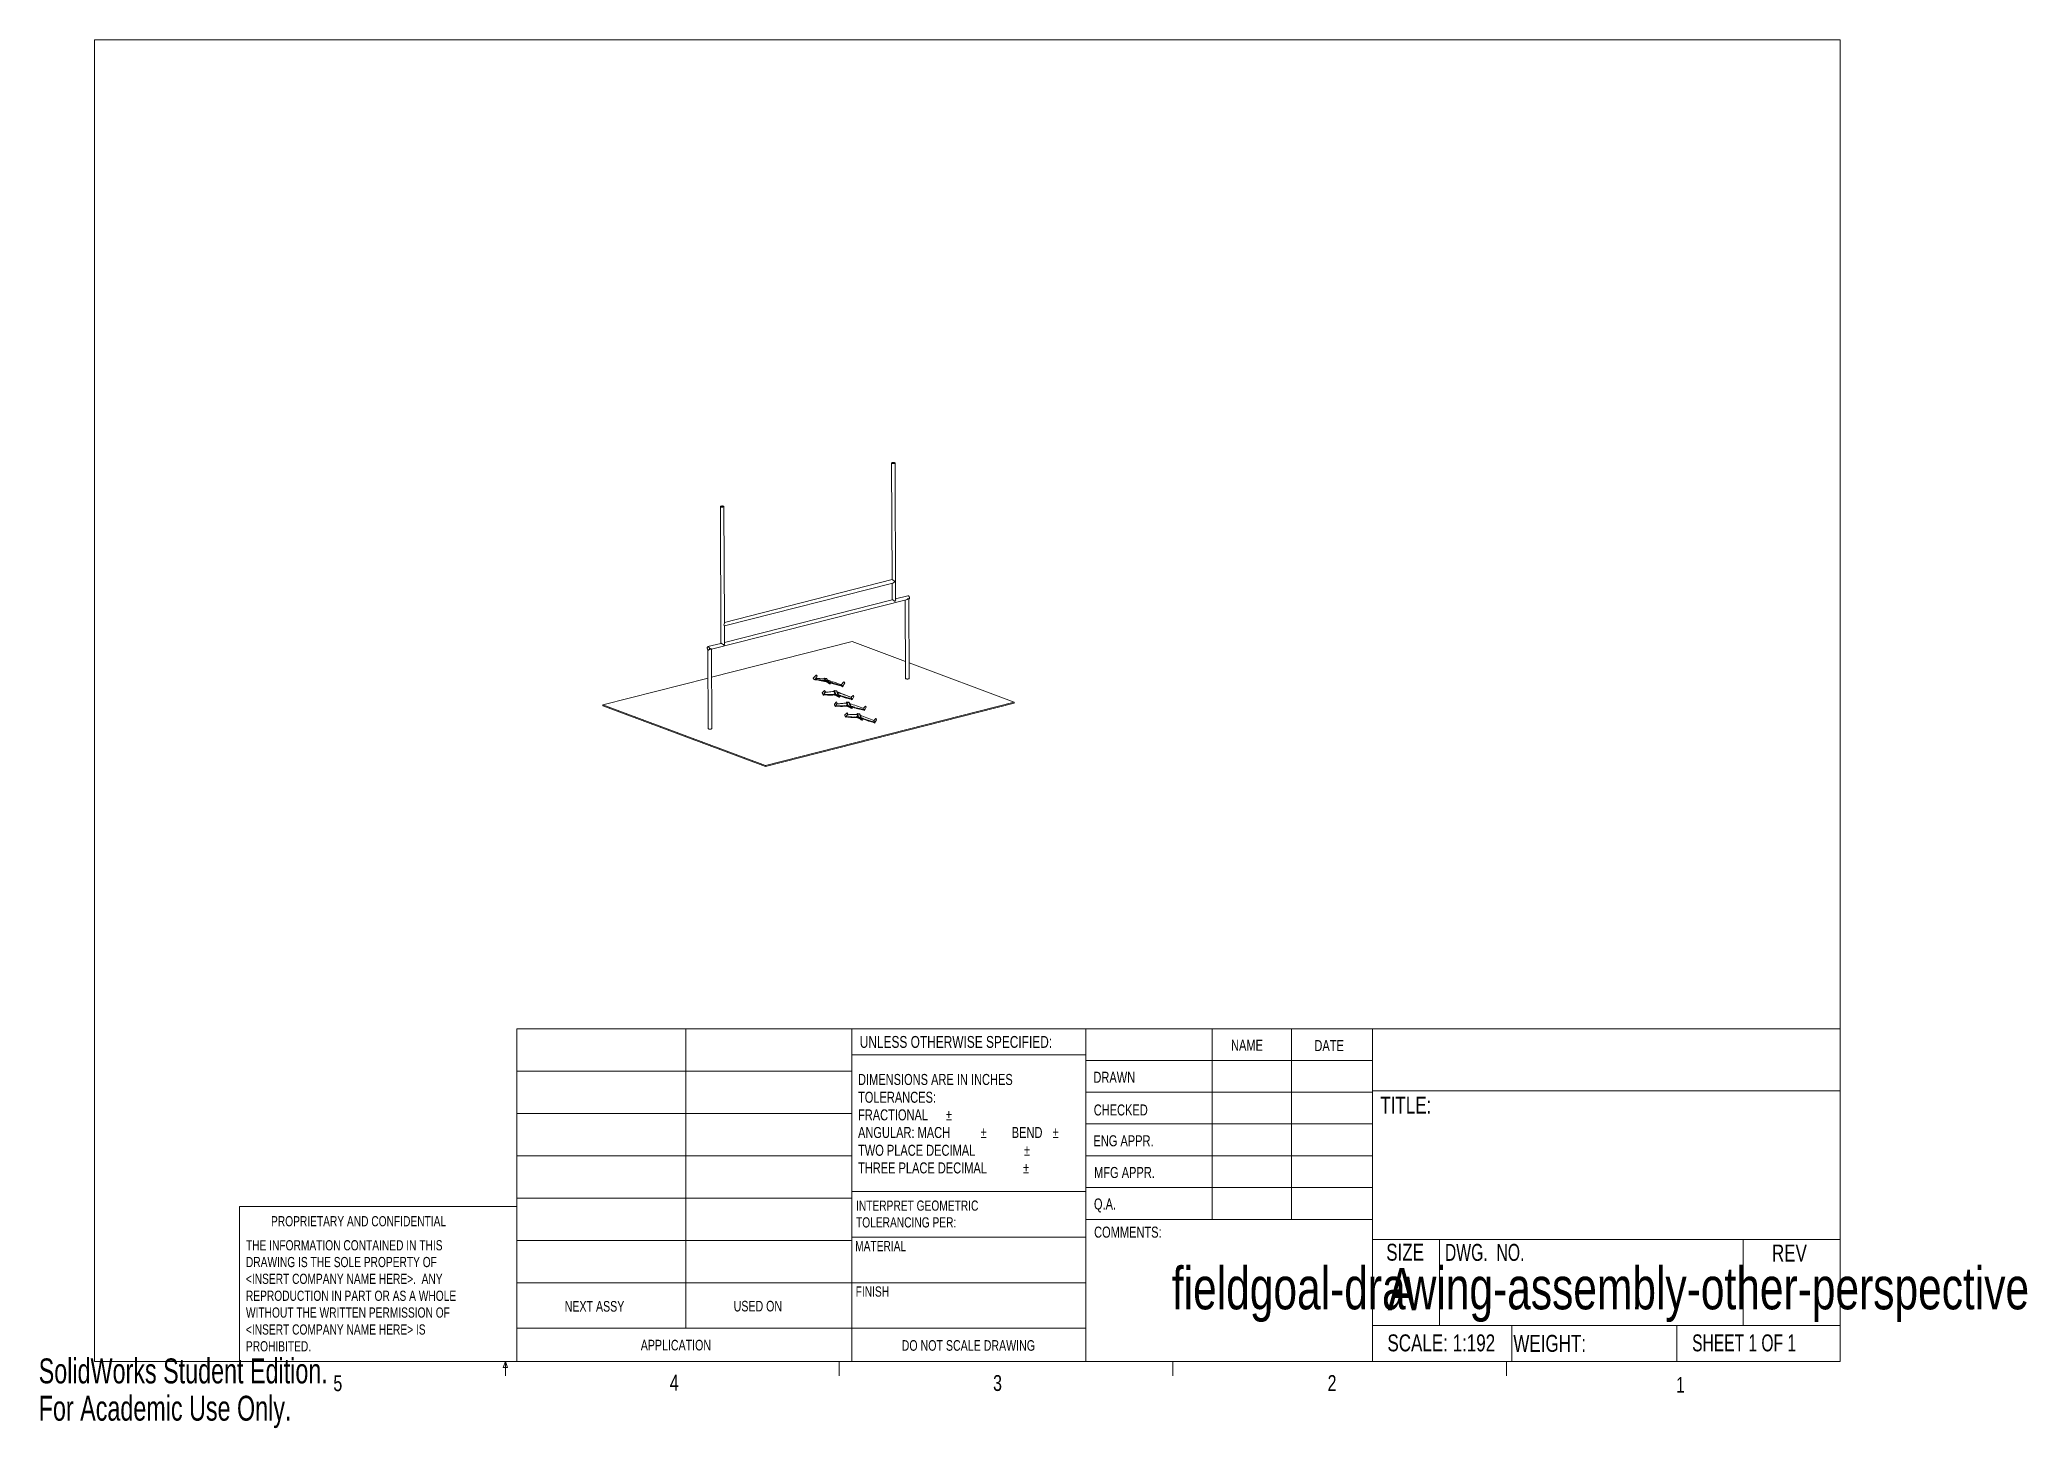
# Model space of a CAD drawing. Header units: inches. Extents: x 0 to 11.7, y 0 to 8.2.
import ezdxf

# ---------------------------------------------------------------- set-up
doc = ezdxf.new("R2010")
doc.units = ezdxf.units.IN
doc.header["$MEASUREMENT"] = 0
doc.styles.add('SLDTEXTSTYLE0', font='TXT', dxfattribs={"width": 0.75})
doc.styles.add('SLDTEXTSTYLE1', font='TXT', dxfattribs={"width": 0.6875})
doc.styles.add('SLDTEXTSTYLE2', font='TXT', dxfattribs={"width": 0.694444})
doc.styles.add('SLDTEXTSTYLE3', font='TXT', dxfattribs={"width": 0.7})

msp = doc.modelspace()

# ---------------------------------------------------------------- texts
at = {"color": 7, "linetype": 'Continuous', "lineweight": 0}
for s, insert, char_height, attachment_point, style in [('UNLESS OTHERWISE SPECIFIED:', (4.845, 2.313), 0.07, 1, 'SLDTEXTSTYLE0'), ('NAME', (7.036, 2.291), 0.065, 1, 'SLDTEXTSTYLE0'), ('DATE', (7.528, 2.289), 0.065, 1, 'SLDTEXTSTYLE0'), ('DRAWN', (6.224, 2.102), 0.065, 1, 'SLDTEXTSTYLE0'), ('CHECKED', (6.226, 1.909), 0.065, 1, 'SLDTEXTSTYLE0'), ('TITLE:', (7.917, 1.955), 0.1, 1, 'SLDTEXTSTYLE0'), ('ENG APPR.', (6.224, 1.727), 0.065, 1, 'SLDTEXTSTYLE0'), ('MFG APPR.', (6.228, 1.54), 0.065, 1, 'SLDTEXTSTYLE0'), ('Q.A.', (6.227, 1.354), 0.065, 1, 'SLDTEXTSTYLE0'), ('PROPRIETARY AND CONFIDENTIAL', (1.371, 1.25), 0.06, 1, 'SLDTEXTSTYLE0'), ('COMMENTS:', (6.228, 1.188), 0.065, 1, 'SLDTEXTSTYLE0'), ('MATERIAL', (4.818, 1.103), 0.06, 1, 'SLDTEXTSTYLE0'), ('SIZE', (7.952, 1.087), 0.1, 1, 'SLDTEXTSTYLE0'), ('DWG.  NO.', (8.298, 1.086), 0.1, 1, 'SLDTEXTSTYLE2'), ('REV', (10.228, 1.082), 0.1, 1, 'SLDTEXTSTYLE0'), ('fieldgoal-drawing-assembly-other-perspective', (9.216, 0.95), 0.25, 2, 'SLDTEXTSTYLE0'), ('A', (7.96, 0.944), 0.25, 1, 'SLDTEXTSTYLE0'), ('FINISH', (4.821, 0.835), 0.06, 1, 'SLDTEXTSTYLE0'), ('NEXT ASSY', (3.104, 0.749), 0.0625, 1, 'SLDTEXTSTYLE0'), ('USED ON', (4.101, 0.75), 0.0625, 1, 'SLDTEXTSTYLE0'), ('APPLICATION', (3.553, 0.52), 0.0625, 1, 'SLDTEXTSTYLE0'), ('DO NOT SCALE DRAWING', (5.486, 0.518), 0.0625, 2, 'SLDTEXTSTYLE0'), ('SCALE: 1:192', (7.959, 0.552), 0.1, 1, 'SLDTEXTSTYLE0'), ('WEIGHT:', (8.702, 0.549), 0.1, 1, 'SLDTEXTSTYLE0'), ('SHEET 1 OF 1', (9.757, 0.552), 0.1, 1, 'SLDTEXTSTYLE1'), ('5', (1.739, 0.311), 0.0938, 1, 'SLDTEXTSTYLE0'), ('4', (3.724, 0.314), 0.0938, 1, 'SLDTEXTSTYLE0'), ('3', (5.632, 0.312), 0.0938, 1, 'SLDTEXTSTYLE0'), ('2', (7.606, 0.312), 0.0938, 1, 'SLDTEXTSTYLE0'), ('1', (9.662, 0.301), 0.0938, 1, 'SLDTEXTSTYLE0')]:
    msp.add_mtext(s, dxfattribs=dict(at, insert=insert, char_height=char_height, attachment_point=attachment_point, style=style))
at = {"color": 7, "linetype": 'Continuous', "char_height": 0.14705, "attachment_point": 1, "style": 'SLDTEXTSTYLE3'}
for s, insert in [('SolidWorks Student Edition.', (0, 0.41)), ('For Academic Use Only.', (0, 0.19))]:
    msp.add_mtext(s, dxfattribs=dict(at, insert=insert))

# ---------------------------------------------------------------- blocks, each defined once
blk = doc.blocks.new('SW_NOTE_0')
at = {"color": 0, "linetype": 'Continuous', "lineweight": 0, "char_height": 0.06, "attachment_point": 1, "style": 'SLDTEXTSTYLE0'}
for s, insert in [('INTERPRET GEOMETRIC', (0, 0.077)), ('TOLERANCING PER:', (0, -0.022))]:
    blk.add_mtext(s, dxfattribs=dict(at, insert=insert))
blk = doc.blocks.new('SW_NOTE_1')
at = {"color": 0, "linetype": 'Continuous', "lineweight": 0, "char_height": 0.065, "attachment_point": 1, "style": 'SLDTEXTSTYLE0'}
for s, insert in [('DIMENSIONS ARE IN INCHES', (0, 0.084)), ('TOLERANCES:', (0, -0.021)), ('ANGULAR: MACH', (0, -0.229)), ('FRACTIONAL', (0, -0.125)), ('%%p', (0.518, -0.125)), ('BEND', (0.907, -0.229)), ('TWO PLACE DECIMAL', (0, -0.334)), ('%%p', (0.723, -0.229)), ('%%p', (0.979, -0.334)), ('%%p', (1.148, -0.229)), ('THREE PLACE DECIMAL', (0, -0.438)), ('%%p', (0.974, -0.438))]:
    blk.add_mtext(s, dxfattribs=dict(at, insert=insert))
blk = doc.blocks.new('SW_NOTE_2')
at = {"color": 0, "linetype": 'Continuous', "lineweight": 0, "char_height": 0.06, "attachment_point": 1, "style": 'SLDTEXTSTYLE0'}
for s, insert in [('THE INFORMATION CONTAINED IN THIS', (0, 0.077)), ('DRAWING IS THE SOLE PROPERTY OF', (0, -0.022)), ('<INSERT COMPANY NAME HERE>.  ANY', (0, -0.121)), ('REPRODUCTION IN PART OR AS A WHOLE', (0, -0.221)), ('WITHOUT THE WRITTEN PERMISSION OF', (0, -0.32)), ('<INSERT COMPANY NAME HERE> IS', (0, -0.42)), ('PROHIBITED.', (0, -0.519))]:
    blk.add_mtext(s, dxfattribs=dict(at, insert=insert))

# ---------------------------------------------------------------- linework, layer by layer
at = {"color": 7, "linetype": 'Continuous', "lineweight": 0}
for p, q in [((0.33, 8.192), (10.63, 8.192)), ((0.33, 8.192), (0.33, 0.392)), ((10.63, 0.392), (10.63, 8.192)), ((2.821, 2.356), (10.63, 2.356)), ((2.821, 0.392), (2.821, 2.356)), ((3.819, 2.356), (3.819, 0.588)), ((4.798, 0.392), (4.798, 2.356)), ((6.18, 2.356), (6.18, 0.392)), ((6.924, 2.356), (6.924, 1.231)), ((7.392, 2.356), (7.392, 1.231)), ((7.871, 2.356), (7.871, 0.392)), ((6.18, 2.202), (4.798, 2.202)), ((6.18, 2.169), (7.871, 2.169)), ((2.821, 2.106), (4.798, 2.106)), ((6.18, 1.981), (7.871, 1.981)), ((7.871, 1.989), (10.63, 1.989)), ((2.821, 1.856), (4.798, 1.856)), ((6.18, 1.794), (7.871, 1.794)), ((2.821, 1.606), (4.798, 1.606)), ((7.871, 1.606), (6.18, 1.606)), ((7.871, 1.419), (6.18, 1.419)), ((1.184, 0.392), (1.184, 1.306)), ((2.821, 1.306), (1.184, 1.306)), ((2.821, 1.356), (4.798, 1.356)), ((4.798, 1.396), (6.18, 1.396)), ((7.871, 1.231), (6.18, 1.231)), ((2.821, 1.106), (4.798, 1.106)), ((4.798, 1.126), (6.18, 1.126)), ((7.871, 1.112), (10.63, 1.112)), ((8.267, 1.112), (8.267, 0.605)), ((10.058, 1.112), (10.058, 0.605)), ((2.821, 0.856), (4.798, 0.856)), ((4.798, 0.856), (6.18, 0.856)), ((2.821, 0.588), (6.18, 0.588)), ((7.871, 0.605), (10.63, 0.605)), ((8.694, 0.605), (8.694, 0.392)), ((9.666, 0.605), (9.666, 0.392)), ((10.63, 0.392), (0.33, 0.392)), ((2.741, 0.357), (2.755, 0.392)), ((2.767, 0.357), (2.741, 0.357)), ((2.755, 0.392), (2.755, 0.307)), ((2.755, 0.392), (2.767, 0.357)), ((4.723, 0.392), (4.723, 0.307)), ((6.692, 0.392), (6.692, 0.307)), ((8.661, 0.392), (8.661, 0.307))]:
    msp.add_line(p, q, dxfattribs=at)
at = {"color": 7, "linetype": 'Continuous', "lineweight": 15}
for p, q in [((5.033, 5.694), (5.036, 5.006)), ((5.057, 4.887), (5.054, 5.694)), ((4.023, 5.437), (4.026, 4.63)), ((4.046, 4.749), (4.043, 5.437)), ((5.036, 5.006), (4.046, 4.754)), ((4.046, 4.733), (5.041, 4.986)), ((5.036, 4.984), (5.036, 4.887)), ((3.97, 4.595), (5.119, 4.886)), ((5.037, 4.887), (4.047, 4.636)), ((5.129, 4.91), (5.057, 4.892)), ((5.113, 4.885), (5.115, 4.423)), ((5.136, 4.423), (5.134, 4.891)), ((5.134, 4.89), (5.134, 4.89)), ((4.047, 4.63), (4.046, 4.733)), ((4.026, 4.63), (3.949, 4.611)), ((3.949, 4.592), (3.951, 4.127)), ((3.954, 4.59), (3.955, 4.591)), ((3.972, 4.127), (3.97, 4.595)), ((4.8, 4.641), (3.971, 4.43)), ((5.115, 4.523), (4.8, 4.641)), ((5.757, 4.282), (5.136, 4.515)), ((3.95, 4.425), (3.33, 4.267)), ((4.588, 4.442), (4.571, 4.424)), ((4.571, 4.424), (4.571, 4.424)), ((4.572, 4.421), (4.58, 4.414)), ((4.58, 4.414), (4.593, 4.437)), ((4.58, 4.414), (4.594, 4.437)), ((4.58, 4.414), (4.58, 4.414)), ((4.582, 4.417), (4.582, 4.416)), ((4.582, 4.416), (4.614, 4.41)), ((4.582, 4.416), (4.582, 4.416)), ((4.582, 4.416), (4.582, 4.416)), ((4.612, 4.413), (4.583, 4.418)), ((4.628, 4.41), (4.583, 4.418)), ((4.593, 4.437), (4.588, 4.442)), ((4.588, 4.442), (4.589, 4.442)), ((4.594, 4.437), (4.589, 4.442)), ((4.593, 4.437), (4.594, 4.437)), ((4.612, 4.413), (4.614, 4.411)), ((4.612, 4.413), (4.628, 4.41)), ((4.614, 4.411), (4.614, 4.411)), ((4.614, 4.411), (4.614, 4.411)), ((4.614, 4.411), (4.614, 4.411)), ((4.614, 4.41), (4.63, 4.408)), ((4.614, 4.41), (4.614, 4.41)), ((4.614, 4.41), (4.614, 4.41)), ((4.63, 4.408), (4.618, 4.41)), ((4.633, 4.407), (4.623, 4.409)), ((4.638, 4.351), (4.624, 4.339)), ((4.629, 4.412), (4.628, 4.413)), ((4.628, 4.412), (4.628, 4.41)), ((4.628, 4.412), (4.628, 4.412)), ((4.628, 4.409), (4.628, 4.412)), ((4.628, 4.412), (4.629, 4.412)), ((4.628, 4.41), (4.628, 4.41)), ((4.628, 4.41), (4.628, 4.41)), ((4.628, 4.41), (4.628, 4.41)), ((4.628, 4.409), (4.628, 4.409)), ((4.628, 4.409), (4.628, 4.409)), ((4.628, 4.409), (4.629, 4.409)), ((4.628, 4.409), (4.628, 4.409)), ((4.629, 4.409), (4.629, 4.412)), ((4.629, 4.41), (4.632, 4.409)), ((4.632, 4.409), (4.63, 4.409)), ((4.63, 4.409), (4.63, 4.408)), ((4.63, 4.408), (4.631, 4.408)), ((4.63, 4.324), (4.641, 4.343)), ((4.631, 4.408), (4.632, 4.409)), ((4.631, 4.324), (4.642, 4.343)), ((4.632, 4.409), (4.632, 4.409)), ((4.632, 4.409), (4.633, 4.407)), ((4.635, 4.407), (4.636, 4.41)), ((4.649, 4.422), (4.636, 4.425)), ((4.636, 4.425), (4.636, 4.425)), ((4.636, 4.425), (4.638, 4.423)), ((4.649, 4.422), (4.636, 4.425)), ((4.651, 4.42), (4.638, 4.423)), ((4.641, 4.343), (4.638, 4.351)), ((4.638, 4.351), (4.638, 4.351)), ((4.642, 4.343), (4.638, 4.351)), ((4.641, 4.343), (4.642, 4.343)), ((4.644, 4.405), (4.642, 4.406)), ((4.642, 4.406), (4.645, 4.406)), ((4.645, 4.406), (4.644, 4.405)), ((4.647, 4.404), (4.644, 4.405)), ((4.645, 4.407), (4.645, 4.408)), ((4.645, 4.407), (4.645, 4.407)), ((4.646, 4.404), (4.646, 4.404)), ((4.646, 4.404), (4.649, 4.403)), ((4.648, 4.406), (4.647, 4.404)), ((4.649, 4.422), (4.651, 4.42)), ((4.649, 4.403), (4.649, 4.402)), ((4.649, 4.402), (4.65, 4.402)), ((4.65, 4.402), (4.651, 4.404)), ((4.65, 4.402), (4.65, 4.402)), ((4.65, 4.402), (4.651, 4.402)), ((4.65, 4.402), (4.653, 4.401)), ((4.65, 4.402), (4.65, 4.402)), ((4.65, 4.402), (4.651, 4.402)), ((4.65, 4.402), (4.65, 4.402)), ((4.65, 4.402), (4.65, 4.402)), ((4.65, 4.402), (4.65, 4.402)), ((4.65, 4.402), (4.65, 4.402)), ((4.651, 4.402), (4.651, 4.404)), ((4.651, 4.402), (4.651, 4.404)), ((4.651, 4.402), (4.651, 4.402)), ((4.659, 4.405), (4.652, 4.407)), ((4.659, 4.405), (4.652, 4.407)), ((4.652, 4.401), (4.653, 4.401)), ((4.654, 4.402), (4.653, 4.401)), ((4.653, 4.402), (4.653, 4.401)), ((4.654, 4.402), (4.653, 4.402)), ((4.653, 4.402), (4.653, 4.402)), ((4.653, 4.402), (4.653, 4.402)), ((4.653, 4.402), (4.653, 4.402)), ((4.653, 4.402), (4.653, 4.402)), ((4.653, 4.402), (4.653, 4.402)), ((4.653, 4.401), (4.653, 4.401)), ((4.653, 4.401), (4.653, 4.401)), ((4.653, 4.401), (4.653, 4.401)), ((4.654, 4.402), (4.654, 4.401)), ((4.654, 4.402), (4.654, 4.402)), ((4.654, 4.401), (4.655, 4.401)), ((4.654, 4.4), (4.654, 4.401)), ((4.654, 4.401), (4.654, 4.4)), ((4.655, 4.4), (4.654, 4.4)), ((4.654, 4.4), (4.654, 4.4)), ((4.654, 4.4), (4.654, 4.4)), ((4.654, 4.4), (4.654, 4.4)), ((4.654, 4.4), (4.654, 4.4)), ((4.655, 4.404), (4.656, 4.405)), ((4.656, 4.405), (4.655, 4.404)), ((4.655, 4.4), (4.655, 4.401)), ((4.655, 4.4), (4.655, 4.4)), ((4.656, 4.404), (4.656, 4.405)), ((4.656, 4.405), (4.656, 4.405)), ((4.656, 4.405), (4.656, 4.405)), ((4.656, 4.405), (4.656, 4.405)), ((4.656, 4.404), (4.657, 4.405)), ((4.656, 4.405), (4.656, 4.405)), ((4.657, 4.405), (4.656, 4.405)), ((4.656, 4.403), (4.656, 4.404)), ((4.656, 4.403), (4.656, 4.404)), ((4.657, 4.403), (4.656, 4.403)), ((4.657, 4.403), (4.656, 4.403)), ((4.656, 4.403), (4.657, 4.403)), ((4.656, 4.4), (4.656, 4.4)), ((4.658, 4.405), (4.657, 4.406)), ((4.657, 4.404), (4.657, 4.405)), ((4.657, 4.405), (4.657, 4.405)), ((4.657, 4.405), (4.657, 4.405)), ((4.657, 4.405), (4.657, 4.405)), ((4.657, 4.405), (4.657, 4.405)), ((4.657, 4.404), (4.658, 4.404)), ((4.658, 4.404), (4.657, 4.403)), ((4.657, 4.403), (4.657, 4.404)), ((4.657, 4.403), (4.658, 4.402)), ((4.658, 4.402), (4.657, 4.402)), ((4.659, 4.405), (4.658, 4.406)), ((4.658, 4.403), (4.658, 4.405)), ((4.658, 4.405), (4.659, 4.404)), ((4.659, 4.404), (4.658, 4.405)), ((4.658, 4.404), (4.658, 4.404)), ((4.658, 4.402), (4.659, 4.404)), ((4.658, 4.403), (4.658, 4.402)), ((4.659, 4.405), (4.659, 4.405)), ((4.659, 4.404), (4.659, 4.405)), ((4.661, 4.404), (4.659, 4.405)), ((4.661, 4.404), (4.659, 4.401)), ((4.659, 4.401), (4.663, 4.401)), ((4.663, 4.402), (4.663, 4.401)), ((4.663, 4.402), (4.665, 4.4)), ((4.663, 4.401), (4.665, 4.4)), ((4.672, 4.398), (4.673, 4.401)), ((4.677, 4.397), (4.679, 4.398)), ((4.677, 4.397), (4.741, 4.377)), ((4.679, 4.396), (4.68, 4.398)), ((4.679, 4.398), (4.685, 4.396)), ((4.683, 4.395), (4.679, 4.396)), ((4.68, 4.398), (4.684, 4.396)), ((4.685, 4.396), (4.68, 4.398)), ((4.683, 4.395), (4.705, 4.388)), ((4.684, 4.395), (4.701, 4.39)), ((4.684, 4.395), (4.684, 4.395)), ((4.685, 4.399), (4.685, 4.399)), ((4.685, 4.398), (4.685, 4.396)), ((4.685, 4.398), (4.685, 4.398)), ((4.685, 4.395), (4.685, 4.398)), ((4.685, 4.398), (4.685, 4.398)), ((4.685, 4.395), (4.685, 4.398)), ((4.685, 4.396), (4.685, 4.396)), ((4.685, 4.396), (4.685, 4.395)), ((4.685, 4.396), (4.685, 4.396)), ((4.685, 4.396), (4.685, 4.396)), ((4.685, 4.396), (4.685, 4.396)), ((4.703, 4.391), (4.685, 4.396)), ((4.685, 4.396), (4.742, 4.379)), ((4.685, 4.395), (4.685, 4.395)), ((4.708, 4.35), (4.695, 4.352)), ((4.695, 4.352), (4.697, 4.349)), ((4.708, 4.35), (4.695, 4.352)), ((4.71, 4.347), (4.697, 4.349)), ((4.703, 4.391), (4.742, 4.379)), ((4.703, 4.391), (4.705, 4.389)), ((4.705, 4.389), (4.705, 4.389)), ((4.705, 4.388), (4.743, 4.377)), ((4.705, 4.388), (4.705, 4.388)), ((4.705, 4.388), (4.705, 4.388)), ((4.705, 4.388), (4.705, 4.388)), ((4.705, 4.388), (4.705, 4.388)), ((4.705, 4.388), (4.705, 4.388)), ((4.708, 4.35), (4.71, 4.347)), ((4.708, 4.35), (4.708, 4.35)), ((4.752, 4.402), (4.736, 4.385)), ((4.739, 4.378), (4.743, 4.374)), ((4.741, 4.378), (4.741, 4.377)), ((4.742, 4.379), (4.744, 4.377)), ((4.742, 4.379), (4.742, 4.379)), ((4.743, 4.374), (4.757, 4.397)), ((4.743, 4.374), (4.744, 4.374)), ((4.744, 4.374), (4.757, 4.397)), ((4.744, 4.377), (4.744, 4.377)), ((4.757, 4.397), (4.752, 4.402)), ((4.752, 4.402), (4.752, 4.402)), ((4.757, 4.397), (4.752, 4.402)), ((4.757, 4.397), (4.757, 4.397)), ((3.33, 4.267), (4.288, 3.909)), ((3.33, 4.267), (3.33, 4.262)), ((3.33, 4.262), (4.288, 3.904)), ((4.288, 3.909), (5.757, 4.282)), ((4.288, 3.904), (5.757, 4.277)), ((4.624, 4.339), (4.624, 4.339)), ((4.625, 4.335), (4.63, 4.324)), ((4.63, 4.324), (4.631, 4.324)), ((4.632, 4.327), (4.633, 4.326)), ((4.633, 4.326), (4.632, 4.326)), ((4.633, 4.326), (4.667, 4.324)), ((4.633, 4.326), (4.633, 4.326)), ((4.665, 4.328), (4.634, 4.33)), ((4.682, 4.328), (4.634, 4.33)), ((4.665, 4.328), (4.667, 4.325)), ((4.665, 4.328), (4.682, 4.328)), ((4.667, 4.324), (4.684, 4.325)), ((4.667, 4.325), (4.667, 4.325)), ((4.667, 4.325), (4.667, 4.325)), ((4.667, 4.325), (4.667, 4.325)), ((4.684, 4.325), (4.671, 4.325)), ((4.682, 4.33), (4.682, 4.329)), ((4.682, 4.326), (4.683, 4.33)), ((4.682, 4.329), (4.682, 4.327)), ((4.682, 4.327), (4.682, 4.327)), ((4.682, 4.327), (4.682, 4.327)), ((4.682, 4.327), (4.682, 4.327)), ((4.682, 4.326), (4.682, 4.326)), ((4.682, 4.326), (4.682, 4.326)), ((4.682, 4.326), (4.683, 4.326)), ((4.682, 4.326), (4.682, 4.326)), ((4.683, 4.33), (4.683, 4.33)), ((4.683, 4.33), (4.683, 4.33)), ((4.683, 4.326), (4.683, 4.33)), ((4.683, 4.328), (4.686, 4.327)), ((4.687, 4.327), (4.683, 4.328)), ((4.686, 4.327), (4.684, 4.326)), ((4.684, 4.326), (4.684, 4.325)), ((4.684, 4.325), (4.686, 4.326)), ((4.686, 4.326), (4.686, 4.327)), ((4.687, 4.326), (4.686, 4.326)), ((4.687, 4.327), (4.687, 4.326)), ((4.69, 4.326), (4.691, 4.329)), ((4.708, 4.285), (4.696, 4.271)), ((4.696, 4.271), (4.696, 4.271)), ((4.697, 4.267), (4.701, 4.257)), ((4.698, 4.325), (4.7, 4.326)), ((4.7, 4.325), (4.698, 4.325)), ((4.7, 4.331), (4.7, 4.331)), ((4.701, 4.33), (4.7, 4.331)), ((4.7, 4.326), (4.7, 4.325)), ((4.703, 4.324), (4.7, 4.325)), ((4.701, 4.257), (4.711, 4.278)), ((4.701, 4.257), (4.702, 4.257)), ((4.702, 4.324), (4.705, 4.324)), ((4.702, 4.257), (4.711, 4.278)), ((4.703, 4.325), (4.703, 4.324)), ((4.704, 4.26), (4.703, 4.26)), ((4.703, 4.26), (4.704, 4.26)), ((4.704, 4.26), (4.738, 4.258)), ((4.704, 4.26), (4.704, 4.26)), ((4.705, 4.324), (4.705, 4.323)), ((4.705, 4.323), (4.706, 4.322)), ((4.737, 4.262), (4.705, 4.263)), ((4.754, 4.261), (4.705, 4.263)), ((4.707, 4.327), (4.706, 4.329)), ((4.706, 4.322), (4.706, 4.323)), ((4.706, 4.322), (4.707, 4.323)), ((4.706, 4.322), (4.707, 4.323)), ((4.706, 4.322), (4.706, 4.322)), ((4.706, 4.322), (4.706, 4.322)), ((4.706, 4.322), (4.708, 4.321)), ((4.706, 4.322), (4.706, 4.322)), ((4.706, 4.322), (4.706, 4.322)), ((4.706, 4.322), (4.706, 4.322)), ((4.706, 4.322), (4.706, 4.322)), ((4.706, 4.322), (4.706, 4.322)), ((4.706, 4.322), (4.706, 4.322)), ((4.706, 4.322), (4.706, 4.322)), ((4.708, 4.327), (4.707, 4.329)), ((4.707, 4.327), (4.707, 4.327)), ((4.707, 4.327), (4.707, 4.327)), ((4.707, 4.327), (4.707, 4.327)), ((4.715, 4.325), (4.707, 4.327)), ((4.715, 4.326), (4.707, 4.327)), ((4.708, 4.322), (4.708, 4.321)), ((4.708, 4.322), (4.708, 4.322)), ((4.708, 4.322), (4.708, 4.322)), ((4.708, 4.322), (4.708, 4.322)), ((4.708, 4.322), (4.709, 4.322)), ((4.709, 4.322), (4.708, 4.322)), ((4.709, 4.321), (4.708, 4.321)), ((4.711, 4.278), (4.708, 4.285)), ((4.708, 4.285), (4.708, 4.285)), ((4.711, 4.278), (4.708, 4.285)), ((4.709, 4.322), (4.709, 4.321)), ((4.709, 4.322), (4.709, 4.322)), ((4.709, 4.322), (4.709, 4.322)), ((4.71, 4.321), (4.709, 4.321)), ((4.71, 4.322), (4.71, 4.322)), ((4.71, 4.321), (4.71, 4.321)), ((4.71, 4.32), (4.71, 4.321)), ((4.71, 4.321), (4.71, 4.32)), ((4.711, 4.32), (4.71, 4.32)), ((4.71, 4.32), (4.71, 4.32)), ((4.71, 4.32), (4.71, 4.32)), ((4.71, 4.32), (4.71, 4.32)), ((4.71, 4.32), (4.71, 4.32)), ((4.711, 4.325), (4.711, 4.325)), ((4.711, 4.325), (4.711, 4.325)), ((4.711, 4.324), (4.711, 4.325)), ((4.711, 4.325), (4.711, 4.324)), ((4.711, 4.323), (4.711, 4.324)), ((4.712, 4.324), (4.711, 4.324)), ((4.711, 4.324), (4.711, 4.323)), ((4.711, 4.32), (4.711, 4.32)), ((4.711, 4.32), (4.711, 4.32)), ((4.711, 4.278), (4.711, 4.278)), ((4.712, 4.325), (4.712, 4.325)), ((4.712, 4.324), (4.712, 4.325)), ((4.712, 4.323), (4.712, 4.324)), ((4.712, 4.322), (4.712, 4.323)), ((4.713, 4.323), (4.712, 4.323)), ((4.712, 4.323), (4.713, 4.323)), ((4.712, 4.322), (4.712, 4.322)), ((4.713, 4.322), (4.712, 4.322)), ((4.714, 4.326), (4.713, 4.328)), ((4.713, 4.324), (4.713, 4.325)), ((4.713, 4.323), (4.714, 4.325)), ((4.713, 4.323), (4.713, 4.324)), ((4.713, 4.323), (4.713, 4.322)), ((4.713, 4.323), (4.713, 4.323)), ((4.713, 4.323), (4.713, 4.323)), ((4.713, 4.323), (4.713, 4.323)), ((4.713, 4.323), (4.713, 4.323)), ((4.713, 4.323), (4.713, 4.322)), ((4.715, 4.326), (4.714, 4.328)), ((4.714, 4.325), (4.715, 4.325)), ((4.714, 4.321), (4.715, 4.325)), ((4.715, 4.325), (4.714, 4.325)), ((4.714, 4.322), (4.715, 4.322)), ((4.715, 4.325), (4.715, 4.326)), ((4.717, 4.325), (4.715, 4.326)), ((4.715, 4.325), (4.715, 4.325)), ((4.716, 4.322), (4.715, 4.322)), ((4.717, 4.325), (4.716, 4.322)), ((4.716, 4.322), (4.719, 4.322)), ((4.719, 4.323), (4.719, 4.322)), ((4.719, 4.323), (4.722, 4.322)), ((4.719, 4.322), (4.722, 4.322)), ((4.729, 4.32), (4.73, 4.323)), ((4.733, 4.318), (4.736, 4.319)), ((4.733, 4.318), (4.736, 4.318)), ((4.736, 4.319), (4.74, 4.317)), ((4.741, 4.318), (4.736, 4.319)), ((4.736, 4.318), (4.736, 4.319)), ((4.736, 4.319), (4.741, 4.318)), ((4.739, 4.316), (4.736, 4.318)), ((4.737, 4.262), (4.739, 4.259)), ((4.737, 4.262), (4.754, 4.261)), ((4.739, 4.316), (4.761, 4.309)), ((4.739, 4.258), (4.756, 4.259)), ((4.739, 4.258), (4.739, 4.258)), ((4.739, 4.258), (4.739, 4.258)), ((4.739, 4.258), (4.739, 4.258)), ((4.74, 4.317), (4.74, 4.316)), ((4.74, 4.316), (4.757, 4.311)), ((4.742, 4.32), (4.741, 4.32)), ((4.741, 4.32), (4.741, 4.319)), ((4.741, 4.317), (4.742, 4.32)), ((4.741, 4.319), (4.741, 4.318)), ((4.741, 4.318), (4.741, 4.318)), ((4.741, 4.318), (4.741, 4.318)), ((4.741, 4.317), (4.741, 4.317)), ((4.741, 4.317), (4.741, 4.317)), ((4.741, 4.317), (4.741, 4.317)), ((4.741, 4.317), (4.741, 4.317)), ((4.742, 4.32), (4.742, 4.32)), ((4.742, 4.317), (4.742, 4.32)), ((4.76, 4.313), (4.742, 4.318)), ((4.742, 4.318), (4.799, 4.302)), ((4.756, 4.259), (4.742, 4.258)), ((4.755, 4.263), (4.754, 4.262)), ((4.754, 4.262), (4.754, 4.261)), ((4.754, 4.261), (4.754, 4.261)), ((4.754, 4.261), (4.754, 4.261)), ((4.754, 4.261), (4.754, 4.261)), ((4.755, 4.263), (4.755, 4.263)), ((4.755, 4.26), (4.755, 4.263)), ((4.755, 4.263), (4.755, 4.263)), ((4.755, 4.26), (4.755, 4.263)), ((4.755, 4.261), (4.759, 4.261)), ((4.759, 4.261), (4.755, 4.261)), ((4.755, 4.26), (4.755, 4.26)), ((4.755, 4.26), (4.755, 4.26)), ((4.755, 4.26), (4.755, 4.26)), ((4.755, 4.26), (4.755, 4.26)), ((4.759, 4.261), (4.756, 4.259)), ((4.756, 4.259), (4.756, 4.259)), ((4.756, 4.259), (4.758, 4.259)), ((4.758, 4.259), (4.759, 4.261)), ((4.76, 4.259), (4.758, 4.259)), ((4.759, 4.261), (4.76, 4.259)), ((4.76, 4.313), (4.799, 4.302)), ((4.76, 4.313), (4.761, 4.309)), ((4.761, 4.309), (4.8, 4.299)), ((4.761, 4.309), (4.761, 4.309)), ((4.761, 4.309), (4.761, 4.309)), ((4.761, 4.309), (4.761, 4.309)), ((4.763, 4.259), (4.763, 4.263)), ((4.767, 4.265), (4.767, 4.265)), ((4.782, 4.282), (4.769, 4.284)), ((4.769, 4.284), (4.77, 4.281)), ((4.782, 4.282), (4.769, 4.284)), ((4.783, 4.279), (4.77, 4.281)), ((4.77, 4.259), (4.773, 4.26)), ((4.773, 4.259), (4.77, 4.259)), ((4.773, 4.26), (4.773, 4.259)), ((4.775, 4.257), (4.773, 4.259)), ((4.775, 4.258), (4.775, 4.257)), ((4.776, 4.258), (4.775, 4.258)), ((4.775, 4.257), (4.778, 4.257)), ((4.778, 4.257), (4.778, 4.256)), ((4.778, 4.256), (4.779, 4.256)), ((4.778, 4.256), (4.778, 4.256)), ((4.778, 4.256), (4.778, 4.255)), ((4.778, 4.256), (4.779, 4.256)), ((4.778, 4.255), (4.778, 4.256)), ((4.778, 4.256), (4.778, 4.256)), ((4.778, 4.256), (4.778, 4.256)), ((4.778, 4.256), (4.778, 4.256)), ((4.778, 4.255), (4.781, 4.255)), ((4.78, 4.261), (4.779, 4.262)), ((4.78, 4.261), (4.779, 4.262)), ((4.78, 4.261), (4.779, 4.26)), ((4.779, 4.256), (4.779, 4.257)), ((4.779, 4.256), (4.779, 4.257)), ((4.779, 4.256), (4.779, 4.257)), ((4.779, 4.256), (4.779, 4.256)), ((4.779, 4.256), (4.779, 4.256)), ((4.78, 4.26), (4.78, 4.261)), ((4.787, 4.26), (4.78, 4.261)), ((4.78, 4.26), (4.78, 4.26)), ((4.787, 4.259), (4.78, 4.26)), ((4.78, 4.256), (4.781, 4.256)), ((4.781, 4.256), (4.781, 4.255)), ((4.781, 4.256), (4.781, 4.255)), ((4.781, 4.256), (4.781, 4.256)), ((4.781, 4.256), (4.781, 4.256)), ((4.781, 4.256), (4.781, 4.256)), ((4.781, 4.256), (4.781, 4.256)), ((4.781, 4.256), (4.781, 4.256)), ((4.781, 4.256), (4.781, 4.256)), ((4.782, 4.255), (4.781, 4.255)), ((4.781, 4.255), (4.781, 4.255)), ((4.782, 4.282), (4.783, 4.279)), ((4.782, 4.282), (4.782, 4.282)), ((4.782, 4.256), (4.782, 4.256)), ((4.782, 4.255), (4.782, 4.255)), ((4.782, 4.254), (4.783, 4.255)), ((4.783, 4.255), (4.782, 4.254)), ((4.783, 4.254), (4.782, 4.254)), ((4.782, 4.254), (4.782, 4.254)), ((4.782, 4.254), (4.782, 4.254)), ((4.782, 4.254), (4.782, 4.254)), ((4.782, 4.254), (4.782, 4.254)), ((4.784, 4.259), (4.783, 4.258)), ((4.783, 4.258), (4.784, 4.259)), ((4.783, 4.257), (4.783, 4.258)), ((4.784, 4.258), (4.783, 4.258)), ((4.783, 4.258), (4.783, 4.258)), ((4.783, 4.258), (4.783, 4.257)), ((4.783, 4.254), (4.783, 4.254)), ((4.783, 4.254), (4.783, 4.254)), ((4.784, 4.259), (4.784, 4.259)), ((4.784, 4.259), (4.784, 4.259)), ((4.784, 4.258), (4.784, 4.259)), ((4.784, 4.257), (4.784, 4.258)), ((4.786, 4.257), (4.784, 4.257)), ((4.784, 4.257), (4.785, 4.257)), ((4.785, 4.276), (4.785, 4.276)), ((4.786, 4.258), (4.785, 4.258)), ((4.785, 4.256), (4.785, 4.257)), ((4.785, 4.257), (4.786, 4.257)), ((4.785, 4.256), (4.785, 4.256)), ((4.786, 4.256), (4.785, 4.256)), ((4.785, 4.256), (4.785, 4.256)), ((4.787, 4.26), (4.786, 4.261)), ((4.787, 4.26), (4.786, 4.261)), ((4.786, 4.256), (4.787, 4.259)), ((4.786, 4.255), (4.787, 4.259)), ((4.786, 4.257), (4.786, 4.258)), ((4.786, 4.257), (4.786, 4.256)), ((4.786, 4.257), (4.786, 4.257)), ((4.786, 4.257), (4.786, 4.257)), ((4.786, 4.257), (4.786, 4.257)), ((4.786, 4.257), (4.786, 4.256)), ((4.787, 4.259), (4.787, 4.26)), ((4.787, 4.259), (4.787, 4.259)), ((4.787, 4.259), (4.787, 4.259)), ((4.787, 4.259), (4.787, 4.259)), ((4.79, 4.259), (4.787, 4.259)), ((4.787, 4.256), (4.788, 4.256)), ((4.788, 4.256), (4.788, 4.256)), ((4.788, 4.256), (4.792, 4.256)), ((4.79, 4.259), (4.789, 4.256)), ((4.792, 4.257), (4.792, 4.256)), ((4.792, 4.257), (4.794, 4.255)), ((4.792, 4.256), (4.794, 4.255)), ((4.807, 4.323), (4.794, 4.312)), ((4.798, 4.299), (4.8, 4.296)), ((4.799, 4.302), (4.8, 4.299)), ((4.799, 4.302), (4.799, 4.302)), ((4.8, 4.296), (4.811, 4.316)), ((4.8, 4.296), (4.811, 4.316)), ((4.8, 4.299), (4.8, 4.299)), ((4.8, 4.296), (4.8, 4.296)), ((4.802, 4.254), (4.803, 4.257)), ((4.806, 4.253), (4.809, 4.254)), ((4.806, 4.253), (4.81, 4.252)), ((4.811, 4.316), (4.807, 4.323)), ((4.807, 4.323), (4.808, 4.323)), ((4.811, 4.316), (4.808, 4.323)), ((4.809, 4.254), (4.812, 4.251)), ((4.814, 4.252), (4.809, 4.254)), ((4.809, 4.252), (4.809, 4.254)), ((4.809, 4.254), (4.814, 4.252)), ((4.812, 4.251), (4.809, 4.252)), ((4.811, 4.316), (4.811, 4.316)), ((4.812, 4.251), (4.834, 4.245)), ((4.813, 4.251), (4.83, 4.246)), ((4.813, 4.251), (4.813, 4.251)), ((4.815, 4.255), (4.814, 4.255)), ((4.814, 4.255), (4.814, 4.254)), ((4.814, 4.251), (4.814, 4.255)), ((4.814, 4.255), (4.815, 4.255)), ((4.814, 4.251), (4.815, 4.255)), ((4.814, 4.254), (4.814, 4.252)), ((4.814, 4.252), (4.814, 4.252)), ((4.814, 4.252), (4.814, 4.252)), ((4.833, 4.248), (4.814, 4.252)), ((4.814, 4.252), (4.872, 4.238)), ((4.814, 4.251), (4.814, 4.251)), ((4.814, 4.251), (4.814, 4.251)), ((4.814, 4.251), (4.814, 4.251)), ((4.814, 4.251), (4.814, 4.251)), ((4.833, 4.248), (4.872, 4.239)), ((4.833, 4.248), (4.834, 4.245)), ((4.834, 4.245), (4.873, 4.235)), ((4.834, 4.245), (4.834, 4.245)), ((4.834, 4.245), (4.834, 4.245)), ((4.834, 4.245), (4.834, 4.245)), ((4.879, 4.26), (4.868, 4.247)), ((4.872, 4.239), (4.873, 4.235)), ((4.872, 4.238), (4.872, 4.238)), ((4.872, 4.236), (4.873, 4.233)), ((4.873, 4.233), (4.883, 4.253)), ((4.873, 4.235), (4.873, 4.235)), ((4.873, 4.233), (4.874, 4.233)), ((4.874, 4.233), (4.883, 4.253)), ((4.883, 4.253), (4.879, 4.26)), ((4.879, 4.26), (4.88, 4.26)), ((4.883, 4.253), (4.88, 4.26)), ((4.883, 4.253), (4.883, 4.253)), ((5.757, 4.282), (5.757, 4.277)), ((4.77, 4.221), (4.758, 4.208)), ((4.758, 4.208), (4.758, 4.208)), ((4.758, 4.204), (4.763, 4.194)), ((4.763, 4.194), (4.773, 4.214)), ((4.763, 4.194), (4.774, 4.214)), ((4.763, 4.194), (4.763, 4.194)), ((4.765, 4.196), (4.764, 4.196)), ((4.765, 4.197), (4.765, 4.196)), ((4.765, 4.196), (4.8, 4.193)), ((4.765, 4.196), (4.765, 4.196)), ((4.798, 4.196), (4.766, 4.199)), ((4.815, 4.195), (4.766, 4.199)), ((4.773, 4.214), (4.77, 4.221)), ((4.77, 4.221), (4.771, 4.221)), ((4.774, 4.214), (4.771, 4.221)), ((4.773, 4.214), (4.774, 4.214)), ((4.798, 4.196), (4.8, 4.193)), ((4.798, 4.196), (4.815, 4.195)), ((4.8, 4.193), (4.817, 4.192)), ((4.8, 4.193), (4.8, 4.193)), ((4.8, 4.193), (4.8, 4.193)), ((4.8, 4.193), (4.8, 4.193)), ((4.817, 4.192), (4.803, 4.193)), ((4.816, 4.196), (4.815, 4.194)), ((4.815, 4.194), (4.816, 4.194)), ((4.816, 4.197), (4.816, 4.197)), ((4.816, 4.197), (4.816, 4.196)), ((4.816, 4.194), (4.816, 4.197)), ((4.816, 4.197), (4.816, 4.197)), ((4.816, 4.193), (4.816, 4.197)), ((4.816, 4.195), (4.82, 4.194)), ((4.82, 4.194), (4.816, 4.195)), ((4.816, 4.194), (4.816, 4.194)), ((4.816, 4.194), (4.816, 4.194)), ((4.816, 4.194), (4.816, 4.194)), ((4.816, 4.194), (4.816, 4.193)), ((4.816, 4.194), (4.816, 4.194)), ((4.816, 4.194), (4.816, 4.194)), ((4.818, 4.193), (4.817, 4.192)), ((4.82, 4.194), (4.818, 4.193)), ((4.818, 4.192), (4.819, 4.193)), ((4.819, 4.193), (4.82, 4.194)), ((4.821, 4.193), (4.819, 4.193)), ((4.82, 4.194), (4.821, 4.193)), ((4.824, 4.193), (4.825, 4.196)), ((4.829, 4.198), (4.829, 4.198)), ((4.844, 4.214), (4.831, 4.217)), ((4.831, 4.217), (4.832, 4.214)), ((4.845, 4.214), (4.831, 4.217)), ((4.834, 4.191), (4.831, 4.192)), ((4.831, 4.192), (4.834, 4.192)), ((4.846, 4.211), (4.832, 4.214)), ((4.834, 4.192), (4.834, 4.191)), ((4.836, 4.19), (4.834, 4.191)), ((4.837, 4.191), (4.836, 4.19)), ((4.836, 4.19), (4.836, 4.19)), ((4.836, 4.19), (4.839, 4.189)), ((4.839, 4.188), (4.84, 4.189)), ((4.839, 4.189), (4.839, 4.189)), ((4.839, 4.188), (4.839, 4.188)), ((4.839, 4.188), (4.839, 4.188)), ((4.839, 4.188), (4.84, 4.188)), ((4.839, 4.188), (4.842, 4.187)), ((4.839, 4.188), (4.839, 4.188)), ((4.839, 4.188), (4.84, 4.188)), ((4.839, 4.188), (4.839, 4.188)), ((4.839, 4.188), (4.839, 4.188)), ((4.839, 4.188), (4.839, 4.188)), ((4.839, 4.188), (4.839, 4.188)), ((4.841, 4.193), (4.84, 4.195)), ((4.84, 4.188), (4.84, 4.189)), ((4.84, 4.188), (4.84, 4.189)), ((4.84, 4.188), (4.84, 4.188)), ((4.841, 4.193), (4.841, 4.194)), ((4.849, 4.191), (4.841, 4.193)), ((4.841, 4.193), (4.841, 4.193)), ((4.849, 4.191), (4.841, 4.193)), ((4.841, 4.193), (4.841, 4.192)), ((4.841, 4.193), (4.841, 4.193)), ((4.841, 4.188), (4.842, 4.187)), ((4.841, 4.188), (4.841, 4.188)), ((4.842, 4.188), (4.842, 4.187)), ((4.842, 4.188), (4.842, 4.188)), ((4.842, 4.188), (4.842, 4.188)), ((4.842, 4.188), (4.842, 4.188)), ((4.842, 4.188), (4.842, 4.188)), ((4.842, 4.188), (4.842, 4.188)), ((4.842, 4.188), (4.842, 4.188)), ((4.843, 4.187), (4.842, 4.187)), ((4.842, 4.187), (4.842, 4.187)), ((4.843, 4.188), (4.843, 4.188)), ((4.843, 4.188), (4.843, 4.188)), ((4.843, 4.187), (4.843, 4.187)), ((4.843, 4.186), (4.843, 4.187)), ((4.843, 4.187), (4.843, 4.186)), ((4.844, 4.186), (4.843, 4.186)), ((4.843, 4.186), (4.843, 4.186)), ((4.843, 4.186), (4.843, 4.186)), ((4.843, 4.186), (4.843, 4.186)), ((4.843, 4.186), (4.843, 4.186)), ((4.844, 4.214), (4.845, 4.214)), ((4.844, 4.189), (4.845, 4.19)), ((4.845, 4.19), (4.844, 4.189)), ((4.844, 4.186), (4.844, 4.186)), ((4.844, 4.185), (4.844, 4.186)), ((4.845, 4.214), (4.846, 4.211)), ((4.845, 4.191), (4.845, 4.19)), ((4.845, 4.191), (4.845, 4.19)), ((4.845, 4.19), (4.845, 4.19)), ((4.846, 4.19), (4.845, 4.19)), ((4.845, 4.189), (4.846, 4.19)), ((4.845, 4.19), (4.845, 4.19)), ((4.847, 4.189), (4.845, 4.189)), ((4.845, 4.189), (4.846, 4.189)), ((4.846, 4.19), (4.846, 4.19)), ((4.846, 4.19), (4.846, 4.19)), ((4.846, 4.189), (4.847, 4.189)), ((4.846, 4.188), (4.846, 4.188)), ((4.846, 4.188), (4.846, 4.188)), ((4.847, 4.188), (4.846, 4.188)), ((4.847, 4.208), (4.847, 4.208)), ((4.848, 4.191), (4.847, 4.193)), ((4.847, 4.188), (4.848, 4.191)), ((4.847, 4.189), (4.847, 4.19)), ((4.847, 4.19), (4.847, 4.19)), ((4.847, 4.187), (4.848, 4.19)), ((4.847, 4.189), (4.847, 4.188)), ((4.847, 4.189), (4.847, 4.189)), ((4.847, 4.189), (4.847, 4.189)), ((4.847, 4.189), (4.847, 4.189)), ((4.847, 4.188), (4.847, 4.188)), ((4.848, 4.191), (4.848, 4.193)), ((4.848, 4.191), (4.848, 4.19)), ((4.848, 4.19), (4.849, 4.191)), ((4.848, 4.19), (4.848, 4.191)), ((4.848, 4.188), (4.849, 4.187)), ((4.849, 4.191), (4.849, 4.191)), ((4.851, 4.191), (4.849, 4.191)), ((4.849, 4.187), (4.849, 4.187)), ((4.849, 4.187), (4.853, 4.187)), ((4.851, 4.191), (4.85, 4.187)), ((4.853, 4.188), (4.853, 4.187)), ((4.853, 4.188), (4.855, 4.187)), ((4.853, 4.187), (4.855, 4.187)), ((4.863, 4.185), (4.864, 4.188)), ((4.867, 4.183), (4.869, 4.184)), ((4.867, 4.183), (4.87, 4.182)), ((4.869, 4.183), (4.87, 4.184)), ((4.869, 4.184), (4.875, 4.183)), ((4.873, 4.181), (4.869, 4.183)), ((4.87, 4.184), (4.873, 4.182)), ((4.875, 4.183), (4.87, 4.184)), ((4.873, 4.181), (4.894, 4.173)), ((4.873, 4.181), (4.89, 4.175)), ((4.873, 4.181), (4.873, 4.181)), ((4.875, 4.185), (4.875, 4.185)), ((4.875, 4.185), (4.875, 4.184)), ((4.875, 4.181), (4.875, 4.185)), ((4.875, 4.185), (4.875, 4.185)), ((4.875, 4.181), (4.875, 4.185)), ((4.875, 4.184), (4.875, 4.182)), ((4.875, 4.182), (4.875, 4.182)), ((4.875, 4.182), (4.875, 4.181)), ((4.875, 4.182), (4.875, 4.182)), ((4.875, 4.182), (4.875, 4.182)), ((4.875, 4.182), (4.875, 4.182)), ((4.893, 4.177), (4.875, 4.182)), ((4.875, 4.182), (4.932, 4.165)), ((4.875, 4.181), (4.875, 4.181)), ((4.893, 4.177), (4.932, 4.165)), ((4.893, 4.177), (4.894, 4.174)), ((4.894, 4.173), (4.932, 4.162)), ((4.894, 4.173), (4.894, 4.173)), ((4.894, 4.173), (4.894, 4.173)), ((4.894, 4.173), (4.894, 4.173)), ((4.94, 4.186), (4.928, 4.174)), ((4.931, 4.162), (4.932, 4.159)), ((4.932, 4.159), (4.943, 4.179)), ((4.932, 4.165), (4.933, 4.162)), ((4.932, 4.165), (4.932, 4.164)), ((4.932, 4.159), (4.933, 4.159)), ((4.933, 4.159), (4.944, 4.179)), ((4.933, 4.162), (4.933, 4.162)), ((4.943, 4.179), (4.94, 4.186)), ((4.94, 4.186), (4.941, 4.186)), ((4.944, 4.179), (4.941, 4.186)), ((4.943, 4.179), (4.944, 4.179)), ((4.288, 3.909), (4.288, 3.904))]:
    msp.add_line(p, q, dxfattribs=at)
at = {"color": 8, "linetype": 'Continuous', "lineweight": 15}
for p, q in [((4.649, 4.403), (4.647, 4.404)), ((4.659, 4.401), (4.658, 4.401)), ((4.704, 4.324), (4.703, 4.324)), ((4.711, 4.323), (4.71, 4.324)), ((4.712, 4.322), (4.712, 4.322)), ((4.716, 4.322), (4.714, 4.322)), ((4.767, 4.265), (4.767, 4.265)), ((4.777, 4.257), (4.775, 4.258)), ((4.784, 4.257), (4.783, 4.257)), ((4.785, 4.256), (4.785, 4.256)), ((4.789, 4.256), (4.787, 4.256)), ((4.829, 4.198), (4.828, 4.198)), ((4.838, 4.19), (4.836, 4.19)), ((4.845, 4.189), (4.844, 4.189)), ((4.846, 4.188), (4.846, 4.188)), ((4.85, 4.187), (4.848, 4.188))]:
    msp.add_line(p, q, dxfattribs=at)
at = {"color": 7, "linetype": 'Continuous', "lineweight": 15, "flags": 128}
for points in [[(5.051, 5.696), (5.051, 5.696), (5.05, 5.696), (5.05, 5.697), (5.049, 5.697), (5.048, 5.697), (5.047, 5.697), (5.046, 5.697), (5.046, 5.697), (5.045, 5.697), (5.044, 5.697), (5.043, 5.697), (5.042, 5.697), (5.041, 5.697), (5.04, 5.697), (5.04, 5.697), (5.039, 5.697), (5.038, 5.697), (5.037, 5.697), (5.037, 5.696), (5.036, 5.696), (5.035, 5.696), (5.035, 5.696), (5.034, 5.696), (5.034, 5.695), (5.034, 5.695), (5.033, 5.695), (5.033, 5.695), (5.033, 5.694), (5.033, 5.694), (5.033, 5.694), (5.033, 5.694), (5.033, 5.693), (5.033, 5.693), (5.034, 5.693), (5.034, 5.693), (5.035, 5.692), (5.035, 5.692), (5.036, 5.692), (5.036, 5.692), (5.037, 5.691), (5.038, 5.691), (5.038, 5.691), (5.039, 5.691), (5.04, 5.691), (5.041, 5.691), (5.042, 5.691), (5.042, 5.691), (5.043, 5.691), (5.044, 5.691), (5.045, 5.691), (5.046, 5.691), (5.047, 5.691), (5.048, 5.691), (5.048, 5.691), (5.049, 5.691), (5.05, 5.691), (5.05, 5.692), (5.051, 5.692), (5.052, 5.692), (5.052, 5.692), (5.053, 5.693), (5.053, 5.693), (5.053, 5.693), (5.053, 5.693), (5.054, 5.694), (5.054, 5.694), (5.054, 5.694), (5.054, 5.694), (5.054, 5.695), (5.053, 5.695), (5.053, 5.695), (5.053, 5.695), (5.052, 5.696), (5.052, 5.696), (5.051, 5.696)], [(4.041, 5.439), (4.04, 5.44), (4.04, 5.44), (4.039, 5.44), (4.038, 5.44), (4.038, 5.44), (4.037, 5.44), (4.036, 5.44), (4.035, 5.44), (4.034, 5.441), (4.033, 5.441), (4.033, 5.441), (4.032, 5.441), (4.031, 5.44), (4.03, 5.44), (4.029, 5.44), (4.028, 5.44), (4.028, 5.44), (4.027, 5.44), (4.026, 5.44), (4.026, 5.44), (4.025, 5.439), (4.024, 5.439), (4.024, 5.439), (4.024, 5.439), (4.023, 5.438), (4.023, 5.438), (4.023, 5.438), (4.023, 5.438), (4.023, 5.437), (4.023, 5.437), (4.023, 5.437), (4.023, 5.437), (4.023, 5.436), (4.023, 5.436), (4.024, 5.436), (4.024, 5.436), (4.025, 5.435), (4.025, 5.435), (4.026, 5.435), (4.026, 5.435), (4.027, 5.435), (4.028, 5.435), (4.029, 5.434), (4.029, 5.434), (4.03, 5.434), (4.031, 5.434), (4.032, 5.434), (4.033, 5.434), (4.034, 5.434), (4.035, 5.434), (4.035, 5.434), (4.036, 5.434), (4.037, 5.434), (4.038, 5.435), (4.039, 5.435), (4.039, 5.435), (4.04, 5.435), (4.041, 5.435), (4.041, 5.435), (4.042, 5.436), (4.042, 5.436), (4.043, 5.436), (4.043, 5.436), (4.043, 5.437), (4.043, 5.437), (4.043, 5.437), (4.043, 5.437), (4.043, 5.438), (4.043, 5.438), (4.043, 5.438), (4.043, 5.438), (4.042, 5.439), (4.042, 5.439), (4.042, 5.439), (4.041, 5.439)], [(5.134, 4.89), (5.135, 4.89), (5.135, 4.89), (5.135, 4.891), (5.136, 4.891), (5.136, 4.891), (5.137, 4.892), (5.137, 4.892), (5.137, 4.893), (5.138, 4.894), (5.138, 4.894), (5.138, 4.895), (5.138, 4.896), (5.138, 4.896), (5.138, 4.897), (5.138, 4.898), (5.138, 4.899), (5.138, 4.9), (5.138, 4.901), (5.138, 4.901), (5.138, 4.902), (5.137, 4.903), (5.137, 4.904), (5.137, 4.905), (5.136, 4.906), (5.136, 4.906), (5.136, 4.907), (5.135, 4.908), (5.135, 4.908), (5.134, 4.909), (5.134, 4.909), (5.133, 4.91), (5.133, 4.91), (5.132, 4.91), (5.131, 4.91), (5.131, 4.91), (5.13, 4.911), (5.13, 4.911), (5.129, 4.91), (5.129, 4.91)], [(3.952, 4.591), (3.952, 4.59), (3.953, 4.59), (3.953, 4.59), (3.954, 4.59), (3.954, 4.591), (3.955, 4.591), (3.955, 4.591), (3.956, 4.591), (3.956, 4.592), (3.957, 4.592), (3.957, 4.593), (3.957, 4.593), (3.957, 4.594), (3.958, 4.594), (3.958, 4.595), (3.958, 4.596), (3.958, 4.597), (3.958, 4.597), (3.958, 4.598), (3.958, 4.599), (3.958, 4.6), (3.958, 4.601), (3.958, 4.602), (3.958, 4.603), (3.957, 4.603), (3.957, 4.604), (3.957, 4.605), (3.956, 4.606), (3.956, 4.606), (3.955, 4.607), (3.955, 4.608), (3.955, 4.608), (3.954, 4.609), (3.953, 4.609), (3.953, 4.61), (3.952, 4.61), (3.952, 4.61), (3.951, 4.611), (3.951, 4.611), (3.95, 4.611), (3.95, 4.611), (3.949, 4.611), (3.949, 4.611), (3.948, 4.61), (3.948, 4.61), (3.947, 4.61), (3.947, 4.609), (3.947, 4.609), (3.946, 4.608), (3.946, 4.608), (3.946, 4.607), (3.945, 4.606), (3.945, 4.606), (3.945, 4.605), (3.945, 4.604), (3.945, 4.603), (3.945, 4.602), (3.945, 4.602), (3.945, 4.601), (3.945, 4.6), (3.946, 4.599), (3.946, 4.598), (3.946, 4.597), (3.946, 4.597), (3.947, 4.596), (3.947, 4.595), (3.948, 4.594), (3.948, 4.594), (3.949, 4.593), (3.949, 4.593), (3.95, 4.592), (3.95, 4.592), (3.951, 4.591), (3.951, 4.591), (3.952, 4.591)], [(4.628, 4.412), (4.628, 4.412), (4.628, 4.412), (4.628, 4.413), (4.628, 4.413), (4.628, 4.412), (4.628, 4.412), (4.628, 4.412), (4.628, 4.412)], [(4.628, 4.412), (4.628, 4.412), (4.628, 4.412), (4.628, 4.412), (4.628, 4.412), (4.628, 4.412), (4.628, 4.412), (4.628, 4.412), (4.628, 4.412), (4.628, 4.412), (4.628, 4.412), (4.628, 4.412), (4.628, 4.412), (4.628, 4.412), (4.628, 4.412), (4.628, 4.412), (4.628, 4.412)], [(4.628, 4.412), (4.628, 4.412), (4.628, 4.412), (4.628, 4.412), (4.628, 4.412), (4.628, 4.412), (4.628, 4.412), (4.628, 4.412), (4.628, 4.412), (4.628, 4.412), (4.628, 4.412), (4.628, 4.412), (4.628, 4.412), (4.628, 4.412), (4.628, 4.412), (4.628, 4.412), (4.628, 4.412)], [(4.636, 4.425), (4.636, 4.425), (4.636, 4.425)], [(4.647, 4.404), (4.646, 4.404), (4.646, 4.404)], [(4.647, 4.404), (4.647, 4.404), (4.647, 4.404)], [(4.654, 4.401), (4.654, 4.401), (4.654, 4.402)], [(4.659, 4.401), (4.659, 4.401), (4.659, 4.401)], [(4.685, 4.398), (4.685, 4.399), (4.685, 4.399), (4.685, 4.399), (4.685, 4.399), (4.685, 4.399), (4.685, 4.399), (4.685, 4.398), (4.685, 4.398)], [(4.685, 4.398), (4.685, 4.398), (4.685, 4.398), (4.685, 4.398), (4.685, 4.398), (4.685, 4.398), (4.685, 4.398), (4.685, 4.398), (4.685, 4.398), (4.685, 4.398), (4.685, 4.398), (4.685, 4.398), (4.685, 4.398), (4.685, 4.398), (4.685, 4.398), (4.685, 4.398), (4.685, 4.398)], [(4.685, 4.398), (4.685, 4.398), (4.685, 4.398), (4.685, 4.398), (4.685, 4.398), (4.685, 4.398), (4.685, 4.398), (4.685, 4.398), (4.685, 4.398), (4.685, 4.398), (4.685, 4.398), (4.685, 4.398), (4.685, 4.398), (4.685, 4.398), (4.685, 4.398), (4.685, 4.398), (4.685, 4.398)], [(4.695, 4.352), (4.695, 4.352), (4.695, 4.352), (4.695, 4.352)], [(5.115, 4.423), (5.115, 4.422), (5.115, 4.422), (5.116, 4.422), (5.116, 4.422), (5.116, 4.421), (5.117, 4.421), (5.117, 4.421), (5.117, 4.421), (5.118, 4.42), (5.119, 4.42), (5.119, 4.42), (5.12, 4.42), (5.121, 4.42), (5.121, 4.42), (5.122, 4.42), (5.123, 4.419), (5.124, 4.419), (5.125, 4.419), (5.126, 4.419), (5.127, 4.419), (5.127, 4.419), (5.128, 4.419), (5.129, 4.42), (5.13, 4.42), (5.131, 4.42), (5.131, 4.42), (5.132, 4.42), (5.133, 4.42), (5.133, 4.42), (5.134, 4.421), (5.135, 4.421), (5.135, 4.421), (5.135, 4.421), (5.136, 4.422), (5.136, 4.422), (5.136, 4.422), (5.136, 4.422), (5.136, 4.423)], [(4.683, 4.33), (4.683, 4.33), (4.683, 4.33), (4.683, 4.33), (4.683, 4.33), (4.683, 4.33), (4.683, 4.33), (4.683, 4.33), (4.682, 4.33)], [(4.682, 4.329), (4.682, 4.329), (4.682, 4.329), (4.682, 4.329), (4.682, 4.329), (4.682, 4.329), (4.682, 4.329), (4.682, 4.329), (4.682, 4.329), (4.682, 4.329), (4.682, 4.329), (4.682, 4.329), (4.682, 4.329), (4.682, 4.329), (4.682, 4.329), (4.682, 4.329), (4.682, 4.329)], [(4.682, 4.329), (4.683, 4.329), (4.683, 4.329), (4.683, 4.329), (4.683, 4.329), (4.683, 4.329), (4.683, 4.329), (4.683, 4.329), (4.683, 4.329), (4.683, 4.329), (4.683, 4.329), (4.683, 4.329), (4.683, 4.329), (4.682, 4.329), (4.682, 4.329), (4.682, 4.329), (4.682, 4.329)], [(4.703, 4.324), (4.702, 4.324), (4.702, 4.324)], [(4.703, 4.324), (4.703, 4.324), (4.703, 4.324)], [(4.708, 4.322), (4.708, 4.322), (4.708, 4.322)], [(4.708, 4.322), (4.708, 4.322), (4.708, 4.322)], [(4.712, 4.321), (4.712, 4.321), (4.712, 4.322), (4.712, 4.322), (4.712, 4.322), (4.712, 4.322), (4.712, 4.322), (4.712, 4.323), (4.711, 4.323), (4.711, 4.323), (4.711, 4.323), (4.71, 4.322), (4.71, 4.322), (4.71, 4.322), (4.71, 4.322), (4.71, 4.321), (4.71, 4.321), (4.71, 4.321), (4.71, 4.321), (4.71, 4.32), (4.71, 4.32)], [(4.711, 4.32), (4.711, 4.32), (4.711, 4.32)], [(4.716, 4.322), (4.716, 4.322), (4.716, 4.322)], [(4.742, 4.32), (4.742, 4.32), (4.742, 4.32), (4.742, 4.32), (4.741, 4.32), (4.741, 4.32), (4.741, 4.32), (4.741, 4.32), (4.741, 4.32)], [(4.741, 4.32), (4.741, 4.32), (4.741, 4.32), (4.741, 4.32), (4.741, 4.32), (4.741, 4.32), (4.741, 4.32), (4.741, 4.32), (4.741, 4.32), (4.741, 4.32), (4.741, 4.32), (4.741, 4.32), (4.741, 4.32), (4.741, 4.32), (4.741, 4.32), (4.741, 4.32), (4.741, 4.32)], [(4.741, 4.319), (4.741, 4.319), (4.741, 4.319), (4.741, 4.319), (4.741, 4.319), (4.741, 4.319), (4.741, 4.319), (4.741, 4.319), (4.741, 4.32), (4.741, 4.32), (4.741, 4.32), (4.741, 4.319), (4.741, 4.319), (4.741, 4.319), (4.741, 4.319), (4.741, 4.319), (4.741, 4.319)], [(4.754, 4.262), (4.754, 4.262), (4.754, 4.262), (4.754, 4.262), (4.754, 4.262), (4.754, 4.263), (4.754, 4.263), (4.754, 4.263), (4.754, 4.263), (4.754, 4.263), (4.754, 4.263), (4.754, 4.263), (4.754, 4.263), (4.754, 4.263), (4.754, 4.262), (4.754, 4.262), (4.754, 4.262)], [(4.755, 4.263), (4.755, 4.263), (4.755, 4.263), (4.755, 4.263), (4.755, 4.263), (4.755, 4.263), (4.755, 4.263), (4.755, 4.263), (4.755, 4.263)], [(4.755, 4.263), (4.755, 4.263), (4.755, 4.263), (4.755, 4.263), (4.755, 4.263), (4.755, 4.263), (4.755, 4.263), (4.755, 4.263), (4.755, 4.263), (4.755, 4.263), (4.755, 4.263), (4.755, 4.263), (4.755, 4.263), (4.755, 4.263), (4.755, 4.263), (4.755, 4.263), (4.755, 4.263)], [(4.769, 4.284), (4.769, 4.284), (4.769, 4.284), (4.769, 4.284)], [(4.775, 4.258), (4.775, 4.258), (4.775, 4.257)], [(4.775, 4.257), (4.775, 4.257), (4.775, 4.257)], [(4.78, 4.256), (4.78, 4.256), (4.78, 4.256)], [(4.789, 4.256), (4.788, 4.256), (4.788, 4.256)], [(4.814, 4.255), (4.814, 4.255), (4.814, 4.255), (4.814, 4.255), (4.814, 4.255), (4.814, 4.255), (4.814, 4.255), (4.814, 4.255), (4.814, 4.255)], [(4.814, 4.254), (4.814, 4.254), (4.814, 4.254), (4.814, 4.254), (4.814, 4.254), (4.814, 4.254), (4.814, 4.254), (4.814, 4.254), (4.814, 4.254), (4.814, 4.254), (4.814, 4.254), (4.814, 4.254), (4.814, 4.254), (4.814, 4.254), (4.814, 4.254), (4.814, 4.254), (4.814, 4.254)], [(4.814, 4.254), (4.814, 4.254), (4.814, 4.254), (4.814, 4.254), (4.814, 4.254), (4.814, 4.254), (4.814, 4.254), (4.814, 4.254), (4.814, 4.254), (4.814, 4.254), (4.814, 4.254), (4.814, 4.254), (4.814, 4.254), (4.814, 4.254), (4.814, 4.254), (4.814, 4.254), (4.814, 4.254)], [(3.951, 4.127), (3.951, 4.127), (3.951, 4.126), (3.952, 4.126), (3.952, 4.126), (3.952, 4.126), (3.953, 4.125), (3.953, 4.125), (3.953, 4.125), (3.954, 4.125), (3.955, 4.125), (3.955, 4.124), (3.956, 4.124), (3.957, 4.124), (3.957, 4.124), (3.958, 4.124), (3.959, 4.124), (3.96, 4.124), (3.961, 4.124), (3.962, 4.124), (3.963, 4.124), (3.963, 4.124), (3.964, 4.124), (3.965, 4.124), (3.966, 4.124), (3.967, 4.124), (3.967, 4.124), (3.968, 4.124), (3.969, 4.125), (3.969, 4.125), (3.97, 4.125), (3.971, 4.125), (3.971, 4.125), (3.971, 4.126), (3.972, 4.126), (3.972, 4.126), (3.972, 4.126), (3.972, 4.127), (3.972, 4.127)], [(4.816, 4.197), (4.816, 4.197), (4.816, 4.197), (4.816, 4.197), (4.816, 4.197), (4.816, 4.197), (4.816, 4.197), (4.816, 4.197), (4.816, 4.197)], [(4.816, 4.196), (4.816, 4.196), (4.816, 4.196), (4.816, 4.196), (4.816, 4.196), (4.816, 4.196), (4.816, 4.197), (4.816, 4.197), (4.816, 4.197), (4.816, 4.197), (4.816, 4.197), (4.816, 4.197), (4.816, 4.197), (4.816, 4.196), (4.816, 4.196), (4.816, 4.196), (4.816, 4.196)], [(4.816, 4.196), (4.816, 4.196), (4.816, 4.196), (4.816, 4.196), (4.816, 4.196), (4.816, 4.196), (4.816, 4.196), (4.816, 4.196), (4.816, 4.196), (4.816, 4.196), (4.816, 4.196), (4.816, 4.196), (4.816, 4.196), (4.816, 4.196), (4.816, 4.196), (4.816, 4.196), (4.816, 4.196)], [(4.831, 4.217), (4.831, 4.217), (4.831, 4.217), (4.831, 4.217)], [(4.836, 4.19), (4.836, 4.19), (4.836, 4.19)], [(4.836, 4.19), (4.836, 4.19), (4.836, 4.19)], [(4.85, 4.187), (4.849, 4.187), (4.849, 4.187)], [(4.875, 4.185), (4.875, 4.185), (4.875, 4.185), (4.875, 4.185), (4.875, 4.185), (4.875, 4.185), (4.875, 4.185), (4.875, 4.185), (4.875, 4.185)], [(4.875, 4.184), (4.875, 4.184), (4.875, 4.184), (4.875, 4.184), (4.875, 4.184), (4.875, 4.184), (4.875, 4.184), (4.875, 4.184), (4.875, 4.184), (4.875, 4.184), (4.875, 4.184), (4.875, 4.184), (4.875, 4.184), (4.875, 4.184), (4.875, 4.184), (4.875, 4.184), (4.875, 4.184)], [(4.875, 4.184), (4.875, 4.184), (4.875, 4.184), (4.875, 4.184), (4.875, 4.184), (4.875, 4.184), (4.875, 4.184), (4.875, 4.184), (4.875, 4.184), (4.875, 4.184), (4.875, 4.184), (4.875, 4.184), (4.875, 4.184), (4.875, 4.184), (4.875, 4.184), (4.875, 4.184), (4.875, 4.184)]]:
    msp.add_lwpolyline(points, dxfattribs=at)
at = {"color": 7, "linetype": 'Continuous', "lineweight": 15}
for centre, radius, start, end in [((4.614, 4.411), 0.000201, 352.1802, 42.887), ((4.614, 4.411), 0.000195, 356.4172, 56.8231), ((4.615, 4.417), 0.00624, 259.7506, 260.875), ((4.628, 4.412), 0.000157, 342.0573, 53.6415), ((4.65, 4.403), 0.00059, 207.5856, 225.1043), ((4.655, 4.403), 0.00247, 166.3511, 221.0397), ((4.655, 4.403), 0.00247, 166.6947, 221.0438), ((4.654, 4.403), 0.00245, 170.3996, 221.1113), ((4.655, 4.403), 0.00259, 45.8821, 119.4624), ((4.655, 4.402), 0.00269, 162.9315, 180.9986), ((4.655, 4.402), 0.00234, 202.7, 245.4974), ((4.655, 4.403), 0.00259, 45.8792, 119.3206), ((4.655, 4.403), 0.00259, 45.8793, 119.3739), ((4.655, 4.402), 0.00282, 87.113, 116.6859), ((4.656, 4.402), 0.00129, 0.7314, 263.0693), ((4.656, 4.402), 0.00117, 14.803, 250.3615), ((4.655, 4.403), 0.0028, 267.0121, 295.207), ((4.655, 4.402), 0.00116, 42.092, 79.5431), ((4.656, 4.403), 0.00234, 22.7003, 65.4949), ((4.655, 4.403), 0.00271, 339.0959, 0.9469), ((4.685, 4.398), 0.000159, 342.9285, 54.0654), ((4.706, 4.388), 0.000492, 145.5654, 163.4323), ((4.705, 4.389), 0.000852, 343.0959, 352.9847), ((4.715, 4.42), 0.0328, 253.0889, 253.371), ((4.667, 4.325), 0.000281, 354.611, 33.3372), ((4.667, 4.325), 0.000246, 358.4556, 48.3063), ((4.683, 4.33), 0.000197, 336.6556, 49.7419), ((4.706, 4.323), 0.0013, 194.8247, 204.5395), ((4.71, 4.323), 0.00292, 53.4164, 132.2984), ((4.71, 4.322), 0.00225, 172.6403, 184.533), ((4.71, 4.322), 0.00229, 208.8106, 251.4998), ((4.711, 4.323), 0.0029, 53.2728, 127.9833), ((4.711, 4.323), 0.0029, 53.2664, 127.532), ((4.711, 4.322), 0.00312, 90.5285, 119.1812), ((4.711, 4.321), 0.00116, 359.9268, 229.4584), ((4.711, 4.322), 0.00116, 24.6556, 94.5551), ((4.711, 4.323), 0.00215, 22.8398, 50.4002), ((4.711, 4.322), 0.00229, 28.8108, 71.5008), ((4.711, 4.323), 0.00215, 22.8406, 50.4009), ((4.711, 4.324), 0.00215, 22.8439, 50.3981), ((4.711, 4.322), 0.00237, 334.074, 4.1453), ((4.738, 4.258), 0.000275, 355.7688, 34.2661), ((4.738, 4.258), 0.000238, 359.5594, 49.9168), ((4.742, 4.32), 0.000201, 337.6195, 49.5731), ((4.755, 4.263), 0.000234, 344.3781, 40.2487), ((4.758, 4.31), 0.00337, 345.0101, 347.9281), ((4.762, 4.309), 0.000668, 147.0942, 162.7105), ((4.779, 4.257), 0.00115, 194.6785, 204.7485), ((4.783, 4.257), 0.00224, 187.7147, 202.8722), ((4.783, 4.257), 0.00223, 188.6939, 202.8969), ((4.783, 4.257), 0.0029, 54.0144, 133.4282), ((4.783, 4.256), 0.00288, 53.9103, 128.7923), ((4.783, 4.256), 0.00288, 53.915, 129.2293), ((4.783, 4.256), 0.00232, 174.2867, 187.0007), ((4.783, 4.256), 0.00239, 210.5675, 252.3926), ((4.784, 4.256), 0.00305, 91.6371, 120.8535), ((4.784, 4.255), 0.00128, 345.0029, 240.8806), ((4.784, 4.255), 0.00116, 357.6972, 230.5611), ((4.784, 4.256), 0.0012, 24.5307, 94.7237), ((4.783, 4.257), 0.003, 271.5207, 284.9627), ((4.784, 4.256), 0.00239, 30.5645, 72.3958), ((4.784, 4.257), 0.00227, 23.0228, 51.697), ((4.783, 4.257), 0.00227, 23.0279, 51.6919), ((4.784, 4.257), 0.00227, 23.025, 51.693), ((4.784, 4.256), 0.00241, 337.2235, 6.7138), ((4.814, 4.255), 0.000239, 345.4543, 40.051), ((4.845, 4.242), 0.0106, 166.0294, 166.9358), ((4.835, 4.245), 0.000491, 144.1093, 165.0542), ((4.799, 4.193), 0.000279, 352.3361, 30.4374), ((4.8, 4.193), 0.000241, 356.1316, 46.0775), ((4.816, 4.197), 0.000238, 340.993, 36.3552), ((4.84, 4.189), 0.00118, 190.8072, 200.7045), ((4.844, 4.189), 0.00222, 185.0051, 198.8432), ((4.844, 4.189), 0.00223, 186.0588, 198.8237), ((4.844, 4.189), 0.0029, 50.6819, 130.2946), ((4.844, 4.188), 0.00231, 171.1057, 183.562), ((4.844, 4.188), 0.00239, 207.2272, 249.0344), ((4.844, 4.188), 0.00289, 50.5845, 125.5066), ((4.845, 4.187), 0.00306, 88.1864, 117.3841), ((4.844, 4.188), 0.00289, 50.5886, 125.9576), ((4.845, 4.187), 0.00128, 341.0763, 236.5045), ((4.845, 4.187), 0.00116, 353.6757, 226.0569), ((4.844, 4.189), 0.00301, 268.0751, 279.8755), ((4.845, 4.188), 0.0012, 20.6001, 91.5592), ((4.845, 4.189), 0.00226, 19.0055, 48.3574), ((4.845, 4.189), 0.00226, 19.0076, 48.3553), ((4.844, 4.189), 0.00226, 19.0021, 48.3596), ((4.845, 4.188), 0.00239, 27.2241, 69.0371), ((4.845, 4.188), 0.0024, 333.6417, 3.2845), ((4.875, 4.185), 0.000244, 342.0347, 36.1654), ((4.904, 4.17), 0.0105, 162.4942, 163.4163), ((4.895, 4.173), 0.000499, 140.7602, 161.4615)]:
    msp.add_arc(centre, radius, start, end, dxfattribs=at)
at = {"color": 8, "linetype": 'Continuous', "lineweight": 15}
for centre, radius, start, end in [((4.614, 4.411), 0.000143, 272.4015, 347.8704), ((4.614, 4.411), 0.00016, 267.1225, 341.8351), ((4.705, 4.388), 0.00041, 327.2411, 347.4444), ((4.705, 4.388), 0.000281, 157.2476, 187.2668), ((4.667, 4.325), 0.000117, 280.4817, 347.9678), ((4.667, 4.325), 0.000134, 277.4714, 342.0893), ((4.738, 4.258), 0.000122, 284.189, 351.4027), ((4.739, 4.258), 0.000128, 276.7003, 347.8269), ((4.761, 4.309), 0.000679, 337.2126, 346.2009), ((4.761, 4.309), 0.00013, 152.1877, 202.5363), ((4.837, 4.244), 0.00312, 166.3532, 168.4153), ((4.834, 4.245), 0.000125, 154.3653, 210.66), ((4.8, 4.193), 0.000121, 280.75, 347.9179), ((4.8, 4.193), 0.000127, 273.269, 344.4238), ((4.897, 4.172), 0.0031, 162.8956, 164.9507), ((4.894, 4.173), 0.000122, 150.5558, 207.5911)]:
    msp.add_arc(centre, radius, start, end, dxfattribs=at)
at = {"color": 7, "linetype": 'Continuous', "lineweight": 15}
for centre, major_axis, ratio, start_param, end_param in [((5.046, 4.998), (0.0103, -0.008), 0.184791, 1.033009, 2.998216), ((5.046, 4.998), (0.0089, 0.0115), 0.465955, 3.67938, 4.855766), ((5.047, 4.879), (0.0103, -0.008), 0.184791, 1.033009, 2.998216), ((5.047, 4.879), (0.0089, 0.0115), 0.465955, 4.855766, 5.745398), ((5.124, 4.898), (0.0089, 0.0115), 0.465955, 3.67938, 4.855766), ((5.124, 4.898), (0.0103, -0.008), 0.184791, 0.143377, 1.033009), ((4.036, 4.741), (0.0089, 0.0115), 0.465955, 4.855766, 5.745398), ((4.036, 4.741), (0.0103, -0.008), 0.184791, 0.143377, 1.033009), ((3.96, 4.603), (0.0089, 0.0115), 0.465955, 3.67938, 4.855766), ((3.96, 4.603), (0.0103, -0.008), 0.184791, 0.143377, 1.033009), ((4.037, 4.622), (0.0103, -0.008), 0.184791, 1.033009, 2.998216), ((4.037, 4.622), (0.0089, 0.0115), 0.465955, 4.855766, 5.745398), ((4.582, 4.416), (0.00004, 0.000205), 0.386013, 3.080409, 4.606839), ((4.63, 4.408), (0.000058, 0.000201), 0.476543, 1.708858, 3.279654), ((4.656, 4.402), (0.00323, -0.00085), 0.736367, 3.313245, 3.673683), ((4.656, 4.402), (0.0029, 0.00067), 0.628749, 3.853572, 4.214011), ((4.656, 4.402), (-0.0006, 0.00331), 0.742732, 5.781301, 6.14174), ((4.656, 4.402), (0.0009, 0.00286), 0.63636, 5.255041, 5.61548), ((4.683, 4.395), (0.000319, -0.000107), 0.618751, 4.732813, 6.30361), ((4.743, 4.377), (0.000058, 0.0002), 0.306909, 3.111896, 4.638326), ((4.633, 4.326), (0.000022, 0.000208), 0.320463, 2.877198, 4.403628), ((4.684, 4.325), (0.000109, 0.000205), 0.464802, 2.158478, 3.729274), ((4.704, 4.26), (0.000018, 0.000208), 0.285141, 2.919218, 4.445648), ((4.711, 4.321), (0.00305, -0.00128), 0.638438, 3.440758, 3.801196), ((4.711, 4.321), (0.00286, 0.00021), 0.486222, 4.071403, 4.431841), ((4.711, 4.321), (-0.0001, 0.00354), 0.741409, 5.960101, 6.320539), ((4.711, 4.321), (0.00144, 0.00288), 0.609137, 5.522381, 5.882819), ((4.739, 4.316), (0.000285, -0.000173), 0.595197, 4.87815, 6.448947), ((4.756, 4.259), (0.000107, 0.000202), 0.546768, 2.138126, 3.708922), ((4.784, 4.255), (0.00301, -0.00123), 0.666178, 3.481214, 3.841653), ((4.784, 4.255), (0.00284, 0.00027), 0.539921, 4.107153, 4.467592), ((4.784, 4.255), (-0.0002, 0.00349), 0.758041, 5.949407, 6.309845), ((4.784, 4.255), (0.00138, 0.00288), 0.648761, 5.512202, 5.872641), ((4.8, 4.299), (0.000043, 0.000204), 0.258082, 3.127646, 4.434121), ((4.812, 4.251), (0.000281, -0.000155), 0.623798, 4.883321, 6.454117), ((4.873, 4.235), (0.000039, 0.000205), 0.218265, 3.131739, 4.471173), ((4.765, 4.196), (0.000031, 0.000206), 0.283569, 2.911933, 4.438363), ((4.818, 4.192), (0.000121, 0.000195), 0.542064, 2.152268, 3.723064), ((4.845, 4.187), (0.00292, -0.00142), 0.661547, 3.48367, 3.844109), ((4.845, 4.187), (0.00285, 0.00009), 0.533114, 4.112671, 4.473109), ((4.845, 4.187), (0.00003, 0.00351), 0.757201, 5.954416, 6.314855), ((4.845, 4.187), (0.00157, 0.00279), 0.646435, 5.520245, 5.880683), ((4.873, 4.181), (0.00027, -0.000174), 0.621286, 4.888417, 6.459213), ((4.933, 4.162), (0.000051, 0.000202), 0.217366, 3.131422, 4.463886)]:
    msp.add_ellipse(centre, major_axis=major_axis, ratio=ratio, start_param=start_param, end_param=end_param, dxfattribs=at)
for points, knots in [([(4.571, 4.422), (4.571, 4.422), (4.571, 4.422), (4.571, 4.422), (4.571, 4.422), (4.571, 4.422), (4.571, 4.423), (4.571, 4.423), (4.571, 4.423), (4.571, 4.424), (4.571, 4.424), (4.571, 4.424), (4.571, 4.424)], [0, 0, 0, 0, 0.0041652, 0.0117759, 0.0373517, 0.0891019, 0.2225908, 0.5273802, 0.8013794, 0.9103843, 0.9577278, 1, 1, 1, 1]), ([(4.571, 4.424), (4.571, 4.424), (4.571, 4.424), (4.571, 4.424), (4.571, 4.424), (4.571, 4.424)], [0, 0, 0, 0, 0.204088, 0.429463, 1, 1, 1, 1]), ([(4.572, 4.421), (4.572, 4.421), (4.572, 4.422), (4.571, 4.422), (4.571, 4.422)], [0, 0, 0, 0, 0.580604, 1, 1, 1, 1]), ([(4.614, 4.411), (4.614, 4.411), (4.614, 4.411), (4.611, 4.411), (4.602, 4.413), (4.592, 4.415), (4.583, 4.416), (4.582, 4.416)], [0, 0, 0, 0, 0.010449, 0.052238, 0.219386, 0.88797, 1, 1, 1, 1]), ([(4.614, 4.411), (4.614, 4.411), (4.614, 4.411), (4.611, 4.411), (4.603, 4.413), (4.592, 4.415), (4.584, 4.416), (4.582, 4.416)], [0, 0, 0, 0, 0.010394, 0.052178, 0.219317, 0.814567, 1, 1, 1, 1]), ([(4.634, 4.42), (4.632, 4.42), (4.627, 4.42), (4.621, 4.421), (4.614, 4.421), (4.607, 4.422), (4.601, 4.422), (4.595, 4.423), (4.59, 4.423), (4.587, 4.424), (4.586, 4.424)], [0, 0, 0, 0, 0.143546, 0.283401, 0.419537, 0.551927, 0.680545, 0.805366, 0.926367, 1, 1, 1, 1]), ([(4.614, 4.411), (4.614, 4.411), (4.614, 4.411), (4.614, 4.411), (4.614, 4.411), (4.614, 4.411), (4.614, 4.411), (4.614, 4.411), (4.614, 4.411)], [0, 0, 0, 0, 0.004459, 0.015061, 0.055728, 0.21764, 0.864934, 1, 1, 1, 1]), ([(4.614, 4.411), (4.614, 4.411), (4.614, 4.411), (4.614, 4.411), (4.614, 4.411)], [0, 0, 0, 0, 0.997987, 1, 1, 1, 1]), ([(4.63, 4.409), (4.629, 4.409), (4.625, 4.409), (4.62, 4.41), (4.616, 4.411), (4.614, 4.411)], [0, 0, 0, 0, 0.268038, 0.634018, 1, 1, 1, 1]), ([(4.618, 4.41), (4.618, 4.41), (4.617, 4.41), (4.617, 4.41), (4.616, 4.41), (4.615, 4.41), (4.614, 4.411)], [0, 0, 0, 0, 0.001762, 0.091329, 0.449605, 1, 1, 1, 1]), ([(4.614, 4.41), (4.615, 4.41), (4.616, 4.41), (4.618, 4.41), (4.62, 4.409), (4.622, 4.409), (4.625, 4.408), (4.628, 4.408), (4.631, 4.407), (4.635, 4.406), (4.638, 4.406), (4.641, 4.405), (4.642, 4.405)], [0, 0, 0, 0, 0.05538, 0.13201, 0.214015, 0.301392, 0.394138, 0.502354, 0.617056, 0.738235, 0.865885, 1, 1, 1, 1]), ([(4.618, 4.41), (4.618, 4.41), (4.621, 4.41), (4.625, 4.409), (4.629, 4.409), (4.63, 4.409)], [0, 0, 0, 0, 0.209101, 0.6750777, 1, 1, 1, 1]), ([(4.628, 4.409), (4.628, 4.41), (4.628, 4.41), (4.628, 4.41), (4.628, 4.41)], [0, 0, 0, 0, 0.331353, 1, 1, 1, 1]), ([(4.63, 4.409), (4.63, 4.409), (4.63, 4.409), (4.63, 4.409), (4.63, 4.409), (4.63, 4.409), (4.63, 4.409), (4.63, 4.409)], [0, 0, 0, 0, 0.089247, 0.200738, 0.376769, 0.704118, 1, 1, 1, 1]), ([(4.636, 4.41), (4.635, 4.41), (4.634, 4.41), (4.633, 4.41), (4.632, 4.409)], [0, 0, 0, 0, 0.4998966, 1, 1, 1, 1]), ([(4.636, 4.425), (4.636, 4.424), (4.635, 4.424), (4.635, 4.423), (4.634, 4.422), (4.634, 4.422), (4.634, 4.422), (4.634, 4.421), (4.633, 4.421), (4.633, 4.42), (4.633, 4.42), (4.633, 4.42)], [0, 0, 0, 0, 0.187586, 0.348826, 0.483801, 0.592605, 0.656458, 0.73517, 0.826948, 0.978126, 1, 1, 1, 1]), ([(4.633, 4.407), (4.633, 4.407), (4.634, 4.407), (4.634, 4.407), (4.635, 4.407)], [0, 0, 0, 0, 0.499717, 1, 1, 1, 1]), ([(4.635, 4.42), (4.635, 4.42), (4.635, 4.42), (4.634, 4.42), (4.634, 4.42)], [0, 0, 0, 0, 0.897502, 1, 1, 1, 1]), ([(4.638, 4.423), (4.638, 4.422), (4.637, 4.422), (4.636, 4.421), (4.635, 4.42), (4.635, 4.42)], [0, 0, 0, 0, 0.29765, 0.581292, 1, 1, 1, 1]), ([(4.642, 4.413), (4.642, 4.414), (4.641, 4.414), (4.64, 4.415), (4.639, 4.417), (4.638, 4.418), (4.637, 4.419), (4.636, 4.419), (4.635, 4.42), (4.635, 4.42), (4.635, 4.42)], [0, 0, 0, 0, 0.087441, 0.247226, 0.407056, 0.570319, 0.733521, 0.896663, 0.948342, 1, 1, 1, 1]), ([(4.635, 4.407), (4.636, 4.407), (4.637, 4.407), (4.64, 4.406), (4.641, 4.406), (4.642, 4.406)], [0, 0, 0, 0, 0.323003, 0.646189, 1, 1, 1, 1]), ([(4.645, 4.407), (4.644, 4.408), (4.64, 4.409), (4.637, 4.41), (4.636, 4.41)], [0, 0, 0, 0, 0.499867, 1, 1, 1, 1]), ([(4.638, 4.423), (4.638, 4.423), (4.638, 4.423), (4.638, 4.422), (4.638, 4.421), (4.638, 4.421), (4.639, 4.42), (4.639, 4.42), (4.639, 4.419), (4.639, 4.419), (4.64, 4.419), (4.64, 4.418), (4.641, 4.417), (4.642, 4.416), (4.644, 4.414), (4.644, 4.413), (4.645, 4.413), (4.645, 4.412)], [0, 0, 0, 0, 0.02828, 0.056834, 0.08605, 0.114767, 0.143369, 0.171704, 0.199735, 0.227813, 0.255926, 0.356165, 0.456484, 0.635813, 0.81506, 0.921685, 1, 1, 1, 1]), ([(4.64, 4.414), (4.64, 4.414), (4.64, 4.414), (4.64, 4.414), (4.64, 4.414), (4.64, 4.414), (4.64, 4.413), (4.64, 4.413), (4.64, 4.413), (4.64, 4.413), (4.64, 4.413), (4.64, 4.413), (4.64, 4.413), (4.64, 4.413), (4.64, 4.413), (4.64, 4.413), (4.64, 4.413), (4.639, 4.413), (4.639, 4.413), (4.639, 4.413), (4.639, 4.413), (4.639, 4.413), (4.639, 4.413), (4.639, 4.413), (4.639, 4.413)], [0, 0, 0, 0, 0.022716, 0.045618, 0.066614, 0.084473, 0.115733, 0.241167, 0.487321, 0.610379, 0.671895, 0.702671, 0.718072, 0.779577, 0.85139, 0.923845, 0.943921, 0.950982, 0.958085, 0.962655, 0.967197, 0.974818, 0.988078, 1, 1, 1, 1]), ([(4.639, 4.413), (4.639, 4.413), (4.639, 4.413), (4.639, 4.413), (4.64, 4.413), (4.64, 4.413), (4.64, 4.413), (4.64, 4.413), (4.64, 4.414), (4.64, 4.414), (4.64, 4.414), (4.64, 4.414)], [0, 0, 0, 0, 0.011837, 0.027022, 0.091775, 0.350943, 0.611923, 0.745582, 0.879908, 0.945424, 1, 1, 1, 1]), ([(4.639, 4.413), (4.64, 4.412), (4.641, 4.411), (4.643, 4.41), (4.644, 4.408), (4.646, 4.407), (4.647, 4.406), (4.647, 4.406)], [0, 0, 0, 0, 0.201986, 0.41804, 0.640673, 0.868979, 1, 1, 1, 1]), ([(4.642, 4.413), (4.642, 4.413), (4.641, 4.413), (4.641, 4.414), (4.64, 4.414)], [0, 0, 0, 0, 0.497377, 1, 1, 1, 1]), ([(4.692, 4.346), (4.681, 4.345), (4.664, 4.343), (4.646, 4.341), (4.64, 4.341)], [0, 0, 0, 0, 0.648985, 1, 1, 1, 1]), ([(4.648, 4.41), (4.648, 4.41), (4.648, 4.411), (4.647, 4.411), (4.646, 4.412), (4.645, 4.412), (4.644, 4.413), (4.643, 4.413), (4.642, 4.413), (4.642, 4.413)], [0, 0, 0, 0, 0.098895, 0.324438, 0.433843, 0.553627, 0.728404, 0.905634, 1, 1, 1, 1]), ([(4.642, 4.405), (4.642, 4.405), (4.642, 4.405), (4.643, 4.405), (4.643, 4.405), (4.644, 4.405), (4.644, 4.404), (4.644, 4.404), (4.644, 4.404), (4.645, 4.404), (4.645, 4.404), (4.645, 4.404), (4.646, 4.404), (4.646, 4.404), (4.646, 4.404), (4.646, 4.404)], [0, 0, 0, 0, 0.1389982, 0.2459414, 0.3233805, 0.372866, 0.4133053, 0.4721335, 0.5370932, 0.613232, 0.6900517, 0.7684992, 0.8517474, 0.9264825, 1, 1, 1, 1]), ([(4.644, 4.405), (4.644, 4.405), (4.643, 4.405), (4.643, 4.405), (4.643, 4.405), (4.642, 4.405), (4.642, 4.405), (4.642, 4.405), (4.642, 4.405)], [0, 0, 0, 0, 0.121958, 0.324516, 0.539967, 0.752773, 0.95606, 1, 1, 1, 1]), ([(4.645, 4.406), (4.645, 4.406), (4.646, 4.406), (4.646, 4.407), (4.646, 4.407)], [0, 0, 0, 0, 0.786, 1, 1, 1, 1]), ([(4.656, 4.404), (4.655, 4.404), (4.655, 4.404), (4.655, 4.404), (4.654, 4.405), (4.654, 4.405), (4.653, 4.406), (4.652, 4.407), (4.651, 4.408), (4.651, 4.409), (4.65, 4.409), (4.649, 4.41), (4.648, 4.411), (4.647, 4.411), (4.646, 4.412), (4.646, 4.412)], [0, 0, 0, 0, 0.0362931, 0.0985012, 0.1456904, 0.1901382, 0.2610149, 0.3403082, 0.4374202, 0.530628, 0.6214398, 0.7232015, 0.8274032, 0.9371968, 1, 1, 1, 1]), ([(4.647, 4.406), (4.648, 4.406), (4.648, 4.405), (4.649, 4.405), (4.649, 4.405), (4.65, 4.404), (4.65, 4.404), (4.651, 4.404), (4.651, 4.404), (4.652, 4.403), (4.652, 4.403), (4.653, 4.403), (4.653, 4.402), (4.654, 4.402), (4.654, 4.402), (4.654, 4.402)], [0, 0, 0, 0, 0.105781, 0.194409, 0.264609, 0.319283, 0.385586, 0.469863, 0.553456, 0.631269, 0.700049, 0.760217, 0.823734, 0.912072, 1, 1, 1, 1]), ([(4.651, 4.42), (4.651, 4.42), (4.651, 4.419), (4.651, 4.419), (4.651, 4.418), (4.651, 4.418), (4.651, 4.417), (4.651, 4.417), (4.652, 4.416), (4.652, 4.416), (4.652, 4.416), (4.653, 4.415), (4.654, 4.414), (4.655, 4.413), (4.656, 4.411), (4.657, 4.41), (4.658, 4.409), (4.659, 4.408), (4.659, 4.407), (4.66, 4.406), (4.661, 4.405), (4.661, 4.404)], [0, 0, 0, 0, 0.0194379, 0.0390635, 0.0591443, 0.0788826, 0.0985411, 0.1180172, 0.1372836, 0.1565821, 0.1759051, 0.2448017, 0.3137543, 0.4370118, 0.5602135, 0.6334995, 0.7067963, 0.7801021, 0.853412, 0.9267153, 1, 1, 1, 1]), ([(4.655, 4.415), (4.654, 4.415), (4.654, 4.415), (4.654, 4.415), (4.653, 4.415), (4.653, 4.416), (4.653, 4.416), (4.653, 4.416), (4.653, 4.416), (4.652, 4.417), (4.652, 4.417), (4.652, 4.418), (4.651, 4.419), (4.651, 4.419), (4.651, 4.419)], [0, 0, 0, 0, 0.115616, 0.210985, 0.285966, 0.340446, 0.374956, 0.412461, 0.464891, 0.533575, 0.61987, 0.725263, 0.851382, 1, 1, 1, 1]), ([(4.656, 4.403), (4.656, 4.404), (4.655, 4.404), (4.654, 4.405), (4.653, 4.406), (4.653, 4.406), (4.653, 4.406)], [0, 0, 0, 0, 0.292921, 0.575722, 0.848242, 1, 1, 1, 1]), ([(4.737, 4.385), (4.723, 4.39), (4.695, 4.4), (4.668, 4.41), (4.654, 4.415)], [0, 0, 0, 0, 0.50326, 1, 1, 1, 1]), ([(4.664, 4.403), (4.663, 4.403), (4.663, 4.404), (4.662, 4.406), (4.661, 4.407), (4.661, 4.408), (4.66, 4.41), (4.659, 4.411), (4.658, 4.412), (4.657, 4.413), (4.656, 4.413), (4.655, 4.414), (4.655, 4.414), (4.654, 4.415)], [0, 0, 0, 0, 0.09053, 0.181136, 0.271736, 0.362358, 0.452959, 0.543566, 0.636585, 0.729643, 0.822704, 0.915725, 1, 1, 1, 1]), ([(4.654, 4.402), (4.654, 4.402), (4.654, 4.402), (4.655, 4.403), (4.655, 4.403), (4.655, 4.403), (4.655, 4.403), (4.655, 4.403), (4.656, 4.403), (4.656, 4.403), (4.656, 4.403), (4.656, 4.403), (4.656, 4.403), (4.656, 4.403), (4.656, 4.403), (4.656, 4.403), (4.656, 4.403)], [0, 0, 0, 0, 0.023301, 0.187798, 0.37393, 0.410632, 0.615712, 0.820838, 0.872529, 0.908053, 0.932768, 0.958164, 0.970157, 0.980106, 0.990082, 1, 1, 1, 1]), ([(4.654, 4.401), (4.654, 4.401), (4.654, 4.401), (4.654, 4.401), (4.654, 4.401), (4.654, 4.401), (4.654, 4.402), (4.654, 4.402), (4.654, 4.402), (4.654, 4.402)], [0, 0, 0, 0, 0.023024, 0.044264, 0.074145, 0.138564, 0.25606, 0.675712, 1, 1, 1, 1]), ([(4.657, 4.402), (4.657, 4.403), (4.656, 4.403), (4.656, 4.403), (4.656, 4.403), (4.655, 4.403), (4.655, 4.402), (4.655, 4.402), (4.655, 4.402), (4.655, 4.401), (4.655, 4.401), (4.655, 4.401)], [0, 0, 0, 0, 0.043161, 0.16817, 0.293161, 0.418164, 0.543161, 0.668161, 0.793166, 0.918159, 1, 1, 1, 1]), ([(4.655, 4.401), (4.655, 4.401), (4.655, 4.401), (4.655, 4.401), (4.656, 4.401), (4.656, 4.4), (4.656, 4.4)], [0, 0, 0, 0, 0.091076, 0.482469, 0.810649, 1, 1, 1, 1]), ([(4.655, 4.401), (4.656, 4.4), (4.656, 4.4), (4.656, 4.4), (4.657, 4.4), (4.657, 4.399), (4.657, 4.399), (4.657, 4.399), (4.657, 4.399), (4.657, 4.399)], [0, 0, 0, 0, 0.28857, 0.536505, 0.713746, 0.839584, 0.918969, 0.995767, 1, 1, 1, 1]), ([(4.657, 4.402), (4.657, 4.402), (4.657, 4.402), (4.657, 4.402), (4.657, 4.402), (4.657, 4.402), (4.657, 4.402), (4.657, 4.402), (4.657, 4.402), (4.657, 4.402), (4.657, 4.402), (4.656, 4.402), (4.656, 4.402), (4.656, 4.402), (4.656, 4.402), (4.656, 4.402), (4.656, 4.402), (4.656, 4.402), (4.656, 4.402), (4.657, 4.402), (4.657, 4.402), (4.657, 4.402)], [0, 0, 0, 0, 0.052295, 0.104577, 0.156727, 0.207627, 0.258007, 0.311281, 0.369455, 0.429267, 0.483907, 0.531821, 0.57762, 0.626328, 0.680782, 0.74024, 0.798984, 0.852317, 0.902635, 0.953699, 1, 1, 1, 1]), ([(4.656, 4.4), (4.656, 4.4), (4.656, 4.4), (4.657, 4.4), (4.657, 4.4), (4.657, 4.401), (4.657, 4.401)], [0, 0, 0, 0, 0.3219981, 0.5451617, 0.7296135, 1, 1, 1, 1]), ([(4.656, 4.4), (4.656, 4.4), (4.656, 4.4), (4.656, 4.4), (4.656, 4.401), (4.656, 4.401), (4.656, 4.401), (4.656, 4.401), (4.656, 4.401), (4.656, 4.4), (4.656, 4.4), (4.656, 4.4), (4.656, 4.4), (4.656, 4.4), (4.656, 4.4), (4.656, 4.4)], [0, 0, 0, 0, 0.0777853, 0.1555605, 0.233144, 0.3088541, 0.3837977, 0.4630366, 0.5495877, 0.6385772, 0.7198376, 0.7910987, 0.8592483, 0.9317042, 1, 1, 1, 1]), ([(4.656, 4.4), (4.656, 4.4), (4.656, 4.4), (4.656, 4.4), (4.656, 4.4), (4.656, 4.4)], [0, 0, 0, 0, 0.33069, 0.681782, 1, 1, 1, 1]), ([(4.661, 4.4), (4.661, 4.4), (4.661, 4.4), (4.66, 4.4), (4.659, 4.401), (4.658, 4.401), (4.657, 4.402), (4.657, 4.402), (4.657, 4.403)], [0, 0, 0, 0, 0.17546, 0.335554, 0.47933, 0.639972, 0.830541, 1, 1, 1, 1]), ([(4.657, 4.401), (4.657, 4.401), (4.657, 4.401), (4.657, 4.401), (4.657, 4.401), (4.657, 4.401), (4.657, 4.401), (4.657, 4.401), (4.657, 4.402), (4.657, 4.402), (4.657, 4.402), (4.657, 4.402), (4.657, 4.402)], [0, 0, 0, 0, 0.0606666, 0.0878898, 0.1382151, 0.1995616, 0.2795354, 0.3818912, 0.5104761, 0.6666614, 0.8482061, 1, 1, 1, 1]), ([(4.657, 4.399), (4.657, 4.399), (4.657, 4.399), (4.658, 4.399), (4.658, 4.398), (4.658, 4.398), (4.659, 4.397), (4.66, 4.396), (4.661, 4.395), (4.662, 4.395), (4.663, 4.394), (4.664, 4.393), (4.665, 4.392), (4.666, 4.392), (4.667, 4.392), (4.667, 4.392), (4.668, 4.391), (4.668, 4.391), (4.669, 4.391), (4.67, 4.391), (4.67, 4.391), (4.671, 4.391)], [0, 0, 0, 0, 0.015081, 0.033302, 0.05338, 0.111652, 0.17397, 0.247625, 0.318093, 0.387586, 0.479263, 0.574586, 0.674133, 0.721551, 0.765509, 0.801737, 0.818425, 0.841105, 0.870452, 0.927286, 1, 1, 1, 1]), ([(4.659, 4.401), (4.659, 4.401), (4.659, 4.401), (4.66, 4.401), (4.66, 4.401), (4.66, 4.401), (4.66, 4.401), (4.661, 4.401), (4.661, 4.401)], [0, 0, 0, 0, 0.070704, 0.228862, 0.374359, 0.547444, 0.753694, 1, 1, 1, 1]), ([(4.66, 4.401), (4.661, 4.4), (4.664, 4.4), (4.667, 4.399), (4.671, 4.398), (4.673, 4.397), (4.676, 4.396), (4.679, 4.395), (4.681, 4.395), (4.683, 4.394), (4.685, 4.394), (4.686, 4.393), (4.687, 4.393), (4.688, 4.393), (4.689, 4.392), (4.69, 4.392), (4.691, 4.392), (4.692, 4.392), (4.693, 4.391), (4.695, 4.391), (4.697, 4.39), (4.7, 4.389), (4.703, 4.389), (4.705, 4.388), (4.708, 4.387), (4.711, 4.386), (4.713, 4.385), (4.716, 4.385), (4.718, 4.384), (4.719, 4.384), (4.72, 4.384)], [0, 0, 0, 0, 0.061956, 0.119983, 0.174085, 0.224264, 0.270523, 0.312864, 0.349198, 0.382051, 0.411425, 0.437321, 0.459738, 0.475764, 0.489376, 0.502022, 0.515461, 0.529695, 0.544726, 0.583308, 0.626314, 0.666881, 0.710722, 0.757832, 0.807003, 0.853168, 0.89576, 0.934777, 0.970217, 1, 1, 1, 1]), ([(4.664, 4.403), (4.663, 4.403), (4.662, 4.403), (4.662, 4.404), (4.661, 4.404), (4.661, 4.404)], [0, 0, 0, 0, 0.44462, 0.722301, 1, 1, 1, 1]), ([(4.661, 4.404), (4.661, 4.404), (4.661, 4.404), (4.662, 4.403), (4.662, 4.402), (4.663, 4.402), (4.663, 4.402)], [0, 0, 0, 0, 0.245129, 0.491559, 0.744065, 1, 1, 1, 1]), ([(4.661, 4.401), (4.661, 4.401), (4.661, 4.401), (4.661, 4.4), (4.661, 4.401), (4.661, 4.401)], [0, 0, 0, 0, 0.219871, 0.642277, 1, 1, 1, 1]), ([(4.661, 4.4), (4.661, 4.4), (4.662, 4.399), (4.663, 4.399), (4.664, 4.398), (4.665, 4.397), (4.667, 4.396), (4.669, 4.394), (4.67, 4.393), (4.671, 4.392), (4.672, 4.391)], [0, 0, 0, 0, 0.035631, 0.138149, 0.239917, 0.34051, 0.513776, 0.68274, 0.846708, 1, 1, 1, 1]), ([(4.673, 4.401), (4.672, 4.401), (4.668, 4.402), (4.665, 4.403), (4.664, 4.403)], [0, 0, 0, 0, 0.499952, 1, 1, 1, 1]), ([(4.665, 4.4), (4.667, 4.4), (4.669, 4.399), (4.672, 4.398), (4.672, 4.398)], [0, 0, 0, 0, 0.719067, 1, 1, 1, 1]), ([(4.671, 4.391), (4.671, 4.391), (4.671, 4.391), (4.671, 4.391), (4.671, 4.391), (4.671, 4.391), (4.671, 4.391), (4.671, 4.391), (4.671, 4.391), (4.671, 4.391), (4.671, 4.391), (4.671, 4.391), (4.671, 4.391), (4.671, 4.391), (4.671, 4.391), (4.671, 4.391), (4.672, 4.391), (4.672, 4.391), (4.672, 4.391), (4.672, 4.391), (4.672, 4.391), (4.672, 4.391), (4.672, 4.391), (4.672, 4.391), (4.672, 4.391)], [0, 0, 0, 0, 0.0227196, 0.0456094, 0.0666183, 0.0844752, 0.1157498, 0.2411634, 0.4873345, 0.6103793, 0.6719266, 0.7026988, 0.7180565, 0.7795934, 0.851402, 0.9238735, 0.9439492, 0.9509739, 0.9580828, 0.9626647, 0.9672034, 0.9748202, 0.9880938, 1, 1, 1, 1]), ([(4.672, 4.398), (4.673, 4.398), (4.674, 4.397), (4.676, 4.397), (4.677, 4.397)], [0, 0, 0, 0, 0.499416, 1, 1, 1, 1]), ([(4.679, 4.398), (4.678, 4.398), (4.676, 4.399), (4.674, 4.4), (4.673, 4.401)], [0, 0, 0, 0, 0.499766, 1, 1, 1, 1]), ([(4.684, 4.396), (4.685, 4.395), (4.69, 4.394), (4.697, 4.391), (4.703, 4.389), (4.705, 4.389)], [0, 0, 0, 0, 0.268036, 0.634018, 1, 1, 1, 1]), ([(4.684, 4.395), (4.684, 4.395), (4.684, 4.396), (4.684, 4.396), (4.684, 4.396), (4.684, 4.396), (4.684, 4.396), (4.684, 4.396)], [0, 0, 0, 0, 0.089275, 0.200807, 0.376792, 0.704193, 1, 1, 1, 1]), ([(4.701, 4.39), (4.7, 4.39), (4.696, 4.391), (4.69, 4.393), (4.686, 4.395), (4.684, 4.395)], [0, 0, 0, 0, 0.209101, 0.675077, 1, 1, 1, 1]), ([(4.685, 4.396), (4.685, 4.396), (4.685, 4.396), (4.685, 4.396), (4.685, 4.396)], [0, 0, 0, 0, 0.331393, 1, 1, 1, 1]), ([(4.695, 4.352), (4.695, 4.352), (4.695, 4.351), (4.694, 4.35), (4.693, 4.349), (4.693, 4.348), (4.693, 4.348), (4.692, 4.347), (4.692, 4.347), (4.692, 4.347), (4.691, 4.346)], [0, 0, 0, 0, 0.206658, 0.382108, 0.525803, 0.636008, 0.713321, 0.786686, 0.892134, 1, 1, 1, 1]), ([(4.694, 4.345), (4.693, 4.346), (4.693, 4.346), (4.693, 4.346), (4.692, 4.346), (4.692, 4.346), (4.692, 4.346), (4.692, 4.346)], [0, 0, 0, 0, 0.247366, 0.495507, 0.709489, 0.923387, 1, 1, 1, 1]), ([(4.697, 4.349), (4.697, 4.349), (4.696, 4.348), (4.695, 4.347), (4.694, 4.346), (4.694, 4.345)], [0, 0, 0, 0, 0.297648, 0.581294, 1, 1, 1, 1]), ([(4.7, 4.331), (4.7, 4.331), (4.699, 4.332), (4.699, 4.334), (4.698, 4.336), (4.697, 4.338), (4.697, 4.34), (4.696, 4.342), (4.695, 4.343), (4.694, 4.344), (4.694, 4.345), (4.694, 4.345), (4.694, 4.345)], [0, 0, 0, 0, 0.0605605, 0.1823949, 0.3042171, 0.426045, 0.5479074, 0.6723877, 0.7968217, 0.9212102, 0.9606134, 1, 1, 1, 1]), ([(4.697, 4.349), (4.697, 4.349), (4.697, 4.349), (4.697, 4.348), (4.697, 4.347), (4.697, 4.347), (4.697, 4.346), (4.697, 4.345), (4.697, 4.345), (4.698, 4.345), (4.698, 4.344), (4.698, 4.343), (4.699, 4.342), (4.7, 4.339), (4.701, 4.337), (4.701, 4.335), (4.702, 4.334), (4.702, 4.332), (4.703, 4.331), (4.703, 4.33), (4.703, 4.329)], [0, 0, 0, 0, 0.0210411, 0.0422872, 0.0640242, 0.0853915, 0.106672, 0.1277551, 0.1486114, 0.1695028, 0.1904201, 0.2650026, 0.3396454, 0.4730733, 0.6064415, 0.6857749, 0.7651208, 0.8444746, 0.9238334, 1, 1, 1, 1]), ([(4.701, 4.39), (4.701, 4.39), (4.701, 4.39), (4.702, 4.39), (4.703, 4.389), (4.704, 4.389), (4.705, 4.388)], [0, 0, 0, 0, 0.001766, 0.091332, 0.449605, 1, 1, 1, 1]), ([(4.705, 4.389), (4.705, 4.389), (4.705, 4.389), (4.705, 4.389), (4.705, 4.389), (4.705, 4.389), (4.705, 4.389), (4.705, 4.388), (4.705, 4.388)], [0, 0, 0, 0, 0.004571, 0.015079, 0.055912, 0.21764, 0.865066, 1, 1, 1, 1]), ([(4.705, 4.388), (4.706, 4.388), (4.706, 4.388), (4.709, 4.387), (4.72, 4.384), (4.732, 4.38), (4.742, 4.378), (4.744, 4.377)], [0, 0, 0, 0, 0.010449, 0.052239, 0.219386, 0.88797, 1, 1, 1, 1]), ([(4.705, 4.388), (4.706, 4.388), (4.706, 4.388), (4.709, 4.387), (4.719, 4.384), (4.731, 4.381), (4.741, 4.378), (4.744, 4.377)], [0, 0, 0, 0, 0.0103935, 0.0521784, 0.2193175, 0.8145662, 1, 1, 1, 1]), ([(4.711, 4.344), (4.711, 4.344), (4.711, 4.345), (4.711, 4.345), (4.71, 4.346), (4.71, 4.347), (4.71, 4.347), (4.709, 4.348), (4.709, 4.348)], [0, 0, 0, 0, 0.1173129, 0.2442535, 0.3888285, 0.558208, 0.7597858, 1, 1, 1, 1]), ([(4.71, 4.347), (4.71, 4.347), (4.71, 4.347), (4.71, 4.346), (4.71, 4.345), (4.71, 4.345), (4.71, 4.344), (4.71, 4.343), (4.71, 4.343), (4.711, 4.343), (4.711, 4.342), (4.711, 4.341), (4.712, 4.339), (4.713, 4.337), (4.714, 4.335), (4.714, 4.333), (4.715, 4.332), (4.715, 4.33), (4.716, 4.329), (4.716, 4.327), (4.717, 4.326), (4.717, 4.325)], [0, 0, 0, 0, 0.019438, 0.039064, 0.059145, 0.078882, 0.098541, 0.118018, 0.137284, 0.156582, 0.175906, 0.244802, 0.313755, 0.437012, 0.560214, 0.6335, 0.706797, 0.780102, 0.853411, 0.926716, 1, 1, 1, 1]), ([(4.71, 4.347), (4.71, 4.346), (4.711, 4.346), (4.711, 4.344), (4.712, 4.343), (4.712, 4.343)], [0, 0, 0, 0, 0.3150226, 0.6152253, 1, 1, 1, 1]), ([(4.713, 4.342), (4.713, 4.342), (4.712, 4.343), (4.712, 4.343), (4.712, 4.344)], [0, 0, 0, 0, 0.490722, 1, 1, 1, 1]), ([(4.795, 4.312), (4.792, 4.312), (4.787, 4.314), (4.78, 4.317), (4.773, 4.32), (4.767, 4.322), (4.76, 4.325), (4.754, 4.327), (4.748, 4.329), (4.742, 4.332), (4.736, 4.334), (4.731, 4.336), (4.726, 4.338), (4.721, 4.34), (4.716, 4.341), (4.713, 4.342), (4.712, 4.343)], [0, 0, 0, 0, 0.088848, 0.17518, 0.258998, 0.340301, 0.419092, 0.49537, 0.569136, 0.64039, 0.709131, 0.775359, 0.839075, 0.900278, 0.958967, 1, 1, 1, 1]), ([(4.72, 4.324), (4.72, 4.325), (4.719, 4.326), (4.719, 4.328), (4.718, 4.33), (4.718, 4.332), (4.717, 4.333), (4.717, 4.335), (4.716, 4.336), (4.715, 4.338), (4.715, 4.339), (4.714, 4.34), (4.713, 4.341), (4.713, 4.342), (4.713, 4.342)], [0, 0, 0, 0, 0.084042, 0.168155, 0.252262, 0.336389, 0.420498, 0.504611, 0.590963, 0.677354, 0.763744, 0.850099, 0.936422, 1, 1, 1, 1]), ([(4.737, 4.385), (4.737, 4.385), (4.737, 4.385), (4.737, 4.385), (4.738, 4.384), (4.738, 4.384), (4.739, 4.383), (4.739, 4.383), (4.74, 4.382), (4.741, 4.381), (4.741, 4.381), (4.742, 4.38), (4.742, 4.379), (4.742, 4.379)], [0, 0, 0, 0, 0.005876, 0.054549, 0.153329, 0.258651, 0.368276, 0.47571, 0.581873, 0.685561, 0.790487, 0.894903, 1, 1, 1, 1]), ([(4.624, 4.337), (4.624, 4.337), (4.624, 4.337), (4.624, 4.337), (4.624, 4.337), (4.624, 4.337), (4.624, 4.337), (4.624, 4.337), (4.624, 4.338), (4.624, 4.338), (4.624, 4.339), (4.624, 4.339), (4.624, 4.339)], [0, 0, 0, 0, 0.0041552, 0.0117663, 0.0373436, 0.0891036, 0.2225947, 0.5273784, 0.8013825, 0.910379, 0.9577312, 1, 1, 1, 1]), ([(4.624, 4.339), (4.624, 4.339), (4.624, 4.339), (4.624, 4.339), (4.624, 4.339), (4.624, 4.339)], [0, 0, 0, 0, 0.204085, 0.429456, 1, 1, 1, 1]), ([(4.625, 4.335), (4.625, 4.335), (4.625, 4.336), (4.625, 4.336), (4.624, 4.337)], [0, 0, 0, 0, 0.580607, 1, 1, 1, 1]), ([(4.667, 4.325), (4.667, 4.325), (4.666, 4.325), (4.664, 4.325), (4.654, 4.325), (4.643, 4.326), (4.634, 4.326), (4.633, 4.326)], [0, 0, 0, 0, 0.0104489, 0.052238, 0.219386, 0.8879702, 1, 1, 1, 1]), ([(4.667, 4.325), (4.667, 4.325), (4.666, 4.325), (4.664, 4.325), (4.655, 4.325), (4.644, 4.326), (4.635, 4.326), (4.633, 4.326)], [0, 0, 0, 0, 0.010394, 0.052179, 0.219317, 0.814567, 1, 1, 1, 1]), ([(4.684, 4.326), (4.683, 4.326), (4.679, 4.326), (4.673, 4.325), (4.669, 4.325), (4.667, 4.325)], [0, 0, 0, 0, 0.268037, 0.634018, 1, 1, 1, 1]), ([(4.667, 4.325), (4.667, 4.325), (4.667, 4.325), (4.667, 4.325), (4.667, 4.325), (4.667, 4.325), (4.667, 4.325), (4.667, 4.325), (4.667, 4.325)], [0, 0, 0, 0, 0.004504, 0.015085, 0.0559, 0.217713, 0.865002, 1, 1, 1, 1]), ([(4.667, 4.325), (4.667, 4.325), (4.667, 4.325), (4.667, 4.325), (4.667, 4.325)], [0, 0, 0, 0, 0.998576, 1, 1, 1, 1]), ([(4.671, 4.325), (4.671, 4.325), (4.67, 4.325), (4.67, 4.325), (4.669, 4.325), (4.668, 4.325), (4.667, 4.325)], [0, 0, 0, 0, 0.001761, 0.091327, 0.449606, 1, 1, 1, 1]), ([(4.667, 4.324), (4.667, 4.324), (4.667, 4.324), (4.667, 4.324), (4.667, 4.324)], [0, 0, 0, 0, 0.7472692, 1, 1, 1, 1]), ([(4.671, 4.325), (4.672, 4.325), (4.675, 4.325), (4.679, 4.325), (4.683, 4.325), (4.684, 4.326)], [0, 0, 0, 0, 0.209101, 0.675078, 1, 1, 1, 1]), ([(4.682, 4.326), (4.682, 4.327), (4.682, 4.327), (4.682, 4.327), (4.682, 4.327)], [0, 0, 0, 0, 0.33134, 1, 1, 1, 1]), ([(4.684, 4.326), (4.684, 4.326), (4.684, 4.326), (4.684, 4.326), (4.684, 4.326), (4.684, 4.326), (4.684, 4.326), (4.684, 4.326)], [0, 0, 0, 0, 0.089246, 0.200788, 0.376812, 0.704133, 1, 1, 1, 1]), ([(4.691, 4.329), (4.69, 4.329), (4.689, 4.328), (4.687, 4.328), (4.687, 4.327)], [0, 0, 0, 0, 0.499896, 1, 1, 1, 1]), ([(4.687, 4.326), (4.688, 4.326), (4.689, 4.326), (4.69, 4.326), (4.69, 4.326)], [0, 0, 0, 0, 0.499717, 1, 1, 1, 1]), ([(4.69, 4.326), (4.691, 4.326), (4.693, 4.326), (4.695, 4.326), (4.697, 4.325), (4.698, 4.325)], [0, 0, 0, 0, 0.323003, 0.646188, 1, 1, 1, 1]), ([(4.698, 4.328), (4.697, 4.328), (4.695, 4.328), (4.693, 4.329), (4.691, 4.329)], [0, 0, 0, 0, 0.272521, 1, 1, 1, 1]), ([(4.695, 4.332), (4.695, 4.332), (4.695, 4.332), (4.695, 4.332), (4.695, 4.332), (4.695, 4.332), (4.695, 4.331), (4.695, 4.331), (4.695, 4.331), (4.694, 4.331), (4.694, 4.331), (4.694, 4.331), (4.694, 4.331), (4.694, 4.331), (4.694, 4.331), (4.694, 4.331), (4.694, 4.331), (4.694, 4.331), (4.694, 4.331), (4.694, 4.331), (4.694, 4.331), (4.694, 4.331), (4.694, 4.331), (4.694, 4.331), (4.694, 4.331)], [0, 0, 0, 0, 0.022725, 0.045611, 0.06663, 0.084463, 0.115739, 0.241173, 0.487359, 0.610394, 0.671929, 0.702692, 0.718082, 0.779619, 0.851399, 0.923891, 0.943974, 0.951014, 0.95812, 0.962659, 0.967216, 0.974871, 0.988101, 1, 1, 1, 1]), ([(4.694, 4.331), (4.694, 4.331), (4.694, 4.331), (4.694, 4.331), (4.694, 4.331), (4.694, 4.331), (4.694, 4.331), (4.695, 4.332), (4.695, 4.332), (4.695, 4.332), (4.695, 4.332), (4.695, 4.332)], [0, 0, 0, 0, 0.01187, 0.027037, 0.091786, 0.350932, 0.611898, 0.745575, 0.879903, 0.945442, 1, 1, 1, 1]), ([(4.696, 4.269), (4.696, 4.269), (4.696, 4.269), (4.696, 4.269), (4.696, 4.269), (4.696, 4.269), (4.696, 4.269), (4.696, 4.27), (4.696, 4.27), (4.696, 4.271), (4.696, 4.271), (4.696, 4.271), (4.696, 4.271)], [0, 0, 0, 0, 0.004166, 0.011784, 0.037356, 0.089108, 0.2226, 0.527379, 0.801374, 0.910384, 0.957729, 1, 1, 1, 1]), ([(4.696, 4.271), (4.696, 4.271), (4.696, 4.271), (4.696, 4.271), (4.696, 4.271), (4.696, 4.271)], [0, 0, 0, 0, 0.204084, 0.4294717, 1, 1, 1, 1]), ([(4.697, 4.267), (4.697, 4.268), (4.696, 4.268), (4.696, 4.269), (4.696, 4.269)], [0, 0, 0, 0, 0.58061, 1, 1, 1, 1]), ([(4.697, 4.328), (4.698, 4.328), (4.698, 4.328), (4.699, 4.327), (4.699, 4.327), (4.699, 4.327)], [0, 0, 0, 0, 0.2815111, 0.5851456, 1, 1, 1, 1]), ([(4.699, 4.327), (4.7, 4.326), (4.701, 4.326), (4.702, 4.325), (4.703, 4.325), (4.703, 4.324)], [0, 0, 0, 0, 0.502225, 0.825084, 1, 1, 1, 1]), ([(4.7, 4.325), (4.7, 4.325), (4.7, 4.325), (4.7, 4.325), (4.7, 4.325), (4.701, 4.325), (4.701, 4.325), (4.701, 4.325)], [0, 0, 0, 0, 0.107092, 0.545115, 0.775904, 0.891949, 1, 1, 1, 1]), ([(4.71, 4.324), (4.71, 4.324), (4.71, 4.324), (4.709, 4.324), (4.708, 4.325), (4.707, 4.326), (4.706, 4.327), (4.705, 4.328), (4.704, 4.329), (4.703, 4.33), (4.702, 4.33), (4.701, 4.33), (4.701, 4.33)], [0, 0, 0, 0, 0.004151, 0.100188, 0.192735, 0.285842, 0.41084, 0.536877, 0.664633, 0.794018, 0.925489, 1, 1, 1, 1]), ([(4.702, 4.324), (4.702, 4.324), (4.702, 4.324), (4.702, 4.324), (4.702, 4.324), (4.702, 4.324), (4.702, 4.324), (4.702, 4.324), (4.702, 4.324), (4.702, 4.324), (4.702, 4.324), (4.702, 4.324), (4.702, 4.324), (4.702, 4.324)], [0, 0, 0, 0, 0.041633, 0.149453, 0.237468, 0.306479, 0.337356, 0.368349, 0.400397, 0.43428, 0.511151, 0.718517, 1, 1, 1, 1]), ([(4.703, 4.324), (4.703, 4.324), (4.704, 4.324), (4.704, 4.324), (4.705, 4.324), (4.705, 4.324), (4.706, 4.323), (4.706, 4.323), (4.707, 4.323), (4.707, 4.323), (4.708, 4.322), (4.708, 4.322), (4.709, 4.322), (4.709, 4.322), (4.71, 4.321), (4.71, 4.321)], [0, 0, 0, 0, 0.067533, 0.13961, 0.200712, 0.254157, 0.322544, 0.409879, 0.501381, 0.586894, 0.662504, 0.728622, 0.798095, 0.89481, 1, 1, 1, 1]), ([(4.739, 4.259), (4.738, 4.259), (4.738, 4.259), (4.735, 4.259), (4.725, 4.259), (4.714, 4.259), (4.705, 4.26), (4.704, 4.26)], [0, 0, 0, 0, 0.0104487, 0.0522376, 0.2193858, 0.8879702, 1, 1, 1, 1]), ([(4.739, 4.258), (4.738, 4.258), (4.738, 4.258), (4.735, 4.258), (4.726, 4.259), (4.715, 4.259), (4.706, 4.26), (4.704, 4.26)], [0, 0, 0, 0, 0.010394, 0.052179, 0.219317, 0.814567, 1, 1, 1, 1]), ([(4.765, 4.278), (4.756, 4.277), (4.743, 4.276), (4.729, 4.274), (4.721, 4.274), (4.716, 4.273), (4.712, 4.273), (4.709, 4.272)], [0, 0, 0, 0, 0.461584, 0.717576, 0.769978, 0.848821, 1, 1, 1, 1]), ([(4.711, 4.323), (4.711, 4.323), (4.711, 4.323), (4.711, 4.324), (4.71, 4.324)], [0, 0, 0, 0, 0.213718, 1, 1, 1, 1]), ([(4.71, 4.322), (4.71, 4.322), (4.71, 4.322), (4.71, 4.322), (4.71, 4.322), (4.71, 4.323), (4.711, 4.323), (4.711, 4.323), (4.711, 4.323), (4.711, 4.323), (4.711, 4.323), (4.711, 4.323), (4.711, 4.323), (4.711, 4.323), (4.711, 4.323), (4.711, 4.323), (4.711, 4.323)], [0, 0, 0, 0, 0.023305, 0.187792, 0.373922, 0.41064, 0.615711, 0.820822, 0.872511, 0.908038, 0.932749, 0.958159, 0.970145, 0.980108, 0.990062, 1, 1, 1, 1]), ([(4.712, 4.322), (4.712, 4.322), (4.712, 4.322), (4.712, 4.322), (4.712, 4.322), (4.711, 4.322), (4.711, 4.322), (4.71, 4.322), (4.71, 4.321), (4.71, 4.321), (4.71, 4.321), (4.71, 4.321)], [0, 0, 0, 0, 0.041909, 0.166911, 0.291913, 0.416908, 0.541915, 0.666918, 0.791913, 0.916916, 1, 1, 1, 1]), ([(4.71, 4.321), (4.71, 4.321), (4.71, 4.321), (4.71, 4.321), (4.71, 4.322), (4.71, 4.322)], [0, 0, 0, 0, 0.014006, 0.570234, 1, 1, 1, 1]), ([(4.71, 4.321), (4.71, 4.321), (4.71, 4.321), (4.71, 4.32), (4.711, 4.32), (4.711, 4.32), (4.711, 4.32), (4.711, 4.32), (4.711, 4.32)], [0, 0, 0, 0, 0.076717, 0.353632, 0.584288, 0.779791, 0.936858, 1, 1, 1, 1]), ([(4.711, 4.323), (4.711, 4.323), (4.711, 4.323), (4.711, 4.323), (4.711, 4.323)], [0, 0, 0, 0, 0.719353, 1, 1, 1, 1]), ([(4.712, 4.321), (4.712, 4.321), (4.712, 4.321), (4.712, 4.321), (4.712, 4.321), (4.712, 4.321), (4.712, 4.321), (4.712, 4.321), (4.712, 4.321), (4.712, 4.321), (4.712, 4.321), (4.712, 4.321), (4.712, 4.321), (4.712, 4.321), (4.711, 4.321), (4.711, 4.321), (4.711, 4.321), (4.712, 4.321), (4.712, 4.321), (4.712, 4.321), (4.712, 4.321), (4.712, 4.321)], [0, 0, 0, 0, 0.0522838, 0.1045759, 0.1567269, 0.207621, 0.2580008, 0.3112791, 0.3694435, 0.4292703, 0.4839139, 0.5318167, 0.5776297, 0.6263354, 0.6807914, 0.7402392, 0.7989811, 0.8523067, 0.9026467, 0.9536966, 1, 1, 1, 1]), ([(4.711, 4.32), (4.711, 4.32), (4.711, 4.32), (4.711, 4.32), (4.712, 4.32), (4.712, 4.32), (4.712, 4.32), (4.712, 4.32)], [0, 0, 0, 0, 0.180353, 0.456523, 0.638939, 0.786063, 1, 1, 1, 1]), ([(4.712, 4.32), (4.712, 4.32), (4.712, 4.32), (4.712, 4.32), (4.712, 4.32), (4.712, 4.32), (4.712, 4.32), (4.712, 4.32), (4.712, 4.321), (4.712, 4.321), (4.712, 4.321), (4.712, 4.322), (4.712, 4.322)], [0, 0, 0, 0, 0.058267, 0.083962, 0.132447, 0.192685, 0.272616, 0.376372, 0.507796, 0.668004, 0.85406, 1, 1, 1, 1]), ([(4.712, 4.322), (4.712, 4.322), (4.712, 4.322), (4.712, 4.322), (4.712, 4.322)], [0, 0, 0, 0, 0.7615999, 1, 1, 1, 1]), ([(4.712, 4.322), (4.712, 4.322), (4.712, 4.322), (4.712, 4.322), (4.712, 4.322), (4.712, 4.322), (4.712, 4.322), (4.712, 4.322)], [0, 0, 0, 0, 0.093801, 0.180182, 0.301965, 0.564345, 1, 1, 1, 1]), ([(4.712, 4.322), (4.712, 4.322), (4.712, 4.322), (4.712, 4.322), (4.712, 4.322), (4.712, 4.322), (4.712, 4.322)], [0, 0, 0, 0, 0.037848, 0.546589, 0.836923, 1, 1, 1, 1]), ([(4.712, 4.322), (4.713, 4.322), (4.713, 4.321), (4.714, 4.321), (4.716, 4.32), (4.717, 4.32), (4.718, 4.319), (4.72, 4.318), (4.721, 4.318), (4.723, 4.317), (4.725, 4.315), (4.726, 4.314), (4.727, 4.313), (4.728, 4.313)], [0, 0, 0, 0, 0.060677, 0.133774, 0.210406, 0.286642, 0.362477, 0.437755, 0.512164, 0.640333, 0.765318, 0.886608, 1, 1, 1, 1]), ([(4.712, 4.32), (4.712, 4.32), (4.712, 4.32), (4.712, 4.32), (4.713, 4.319), (4.713, 4.319), (4.713, 4.319), (4.713, 4.319), (4.713, 4.319), (4.714, 4.319), (4.714, 4.318), (4.715, 4.317), (4.716, 4.317), (4.717, 4.316), (4.718, 4.315), (4.719, 4.315), (4.72, 4.314), (4.722, 4.313), (4.723, 4.313), (4.724, 4.313), (4.724, 4.313), (4.724, 4.312), (4.725, 4.312), (4.726, 4.312), (4.727, 4.312), (4.727, 4.312)], [0, 0, 0, 0, 0.003976, 0.032664, 0.053031, 0.065871, 0.078293, 0.092867, 0.109651, 0.128147, 0.181822, 0.239221, 0.307061, 0.371962, 0.43597, 0.520407, 0.6082, 0.699527, 0.761811, 0.81435, 0.830635, 0.852324, 0.879967, 0.932878, 1, 1, 1, 1]), ([(4.715, 4.322), (4.715, 4.322), (4.716, 4.322), (4.716, 4.322), (4.716, 4.322)], [0, 0, 0, 0, 0.705411, 1, 1, 1, 1]), ([(4.72, 4.324), (4.719, 4.324), (4.719, 4.324), (4.718, 4.325), (4.717, 4.325), (4.717, 4.325)], [0, 0, 0, 0, 0.444617, 0.722301, 1, 1, 1, 1]), ([(4.717, 4.325), (4.717, 4.325), (4.717, 4.325), (4.718, 4.324), (4.719, 4.323), (4.719, 4.323), (4.719, 4.323)], [0, 0, 0, 0, 0.245121, 0.491556, 0.744062, 1, 1, 1, 1]), ([(4.73, 4.323), (4.728, 4.323), (4.725, 4.324), (4.721, 4.324), (4.72, 4.324)], [0, 0, 0, 0, 0.499953, 1, 1, 1, 1]), ([(4.722, 4.322), (4.723, 4.321), (4.726, 4.321), (4.728, 4.32), (4.729, 4.32)], [0, 0, 0, 0, 0.719069, 1, 1, 1, 1]), ([(4.725, 4.321), (4.725, 4.321), (4.725, 4.321), (4.725, 4.321), (4.725, 4.321), (4.725, 4.321), (4.725, 4.321), (4.725, 4.321)], [0, 0, 0, 0, 0.383672, 0.689587, 0.809638, 0.914099, 1, 1, 1, 1]), ([(4.727, 4.312), (4.727, 4.312), (4.727, 4.312), (4.727, 4.312), (4.727, 4.312), (4.727, 4.312), (4.727, 4.312), (4.727, 4.312), (4.728, 4.312), (4.728, 4.312), (4.728, 4.312), (4.728, 4.313), (4.728, 4.313), (4.728, 4.313), (4.728, 4.313), (4.728, 4.313), (4.728, 4.313), (4.728, 4.313), (4.728, 4.313), (4.728, 4.313), (4.728, 4.313), (4.728, 4.313), (4.728, 4.313), (4.728, 4.313)], [0, 0, 0, 0, 0.01267, 0.034404, 0.052854, 0.08523, 0.214969, 0.469626, 0.596934, 0.660598, 0.692431, 0.708345, 0.772002, 0.846272, 0.921243, 0.942017, 0.949311, 0.956666, 0.961376, 0.966101, 0.973979, 0.987698, 1, 1, 1, 1]), ([(4.729, 4.32), (4.73, 4.32), (4.731, 4.319), (4.732, 4.319), (4.733, 4.318)], [0, 0, 0, 0, 0.499418, 1, 1, 1, 1]), ([(4.736, 4.319), (4.735, 4.32), (4.733, 4.321), (4.731, 4.322), (4.73, 4.323)], [0, 0, 0, 0, 0.499769, 1, 1, 1, 1]), ([(4.738, 4.258), (4.739, 4.258), (4.739, 4.258), (4.739, 4.258), (4.739, 4.258)], [0, 0, 0, 0, 0.747492, 1, 1, 1, 1]), ([(4.739, 4.259), (4.739, 4.259), (4.739, 4.259), (4.739, 4.259), (4.739, 4.259), (4.739, 4.259), (4.739, 4.259), (4.739, 4.259), (4.739, 4.259)], [0, 0, 0, 0, 0.004594, 0.014997, 0.055873, 0.217678, 0.864966, 1, 1, 1, 1]), ([(4.739, 4.259), (4.739, 4.259), (4.739, 4.259), (4.739, 4.259), (4.739, 4.259)], [0, 0, 0, 0, 0.9992874, 1, 1, 1, 1]), ([(4.756, 4.259), (4.755, 4.259), (4.751, 4.259), (4.745, 4.259), (4.741, 4.259), (4.739, 4.259)], [0, 0, 0, 0, 0.268037, 0.634018, 1, 1, 1, 1]), ([(4.742, 4.258), (4.742, 4.258), (4.742, 4.258), (4.742, 4.258), (4.74, 4.258), (4.739, 4.258), (4.739, 4.258)], [0, 0, 0, 0, 0.00176, 0.091328, 0.449603, 1, 1, 1, 1]), ([(4.74, 4.317), (4.742, 4.316), (4.746, 4.315), (4.753, 4.312), (4.759, 4.31), (4.761, 4.309)], [0, 0, 0, 0, 0.268037, 0.634017, 1, 1, 1, 1]), ([(4.757, 4.311), (4.756, 4.311), (4.752, 4.312), (4.746, 4.314), (4.742, 4.316), (4.74, 4.317)], [0, 0, 0, 0, 0.2091011, 0.6750788, 1, 1, 1, 1]), ([(4.74, 4.317), (4.74, 4.317), (4.74, 4.317), (4.74, 4.317), (4.74, 4.317), (4.74, 4.317), (4.74, 4.317), (4.74, 4.317)], [0, 0, 0, 0, 0.089264, 0.200802, 0.376808, 0.704172, 1, 1, 1, 1]), ([(4.741, 4.317), (4.741, 4.317), (4.741, 4.317), (4.741, 4.317), (4.741, 4.318)], [0, 0, 0, 0, 0.331396, 1, 1, 1, 1]), ([(4.742, 4.258), (4.743, 4.259), (4.746, 4.259), (4.751, 4.259), (4.755, 4.259), (4.756, 4.259)], [0, 0, 0, 0, 0.209101, 0.675078, 1, 1, 1, 1]), ([(4.755, 4.26), (4.754, 4.26), (4.754, 4.26), (4.754, 4.261), (4.754, 4.261)], [0, 0, 0, 0, 0.331369, 1, 1, 1, 1]), ([(4.756, 4.259), (4.756, 4.259), (4.756, 4.259), (4.756, 4.259), (4.756, 4.259), (4.756, 4.259), (4.756, 4.259), (4.756, 4.259)], [0, 0, 0, 0, 0.089246, 0.200757, 0.37677, 0.704158, 1, 1, 1, 1]), ([(4.757, 4.311), (4.757, 4.311), (4.757, 4.311), (4.758, 4.31), (4.759, 4.31), (4.76, 4.31), (4.761, 4.309)], [0, 0, 0, 0, 0.001758, 0.091329, 0.449605, 1, 1, 1, 1]), ([(4.763, 4.263), (4.763, 4.262), (4.761, 4.262), (4.76, 4.261), (4.759, 4.261)], [0, 0, 0, 0, 0.499898, 1, 1, 1, 1]), ([(4.76, 4.259), (4.76, 4.259), (4.761, 4.259), (4.762, 4.259), (4.763, 4.259)], [0, 0, 0, 0, 0.499715, 1, 1, 1, 1]), ([(4.761, 4.309), (4.761, 4.309), (4.761, 4.309), (4.761, 4.309), (4.761, 4.309)], [0, 0, 0, 0, 0.748425, 1, 1, 1, 1]), ([(4.761, 4.309), (4.761, 4.309), (4.762, 4.309), (4.765, 4.308), (4.776, 4.305), (4.788, 4.302), (4.798, 4.299), (4.8, 4.299)], [0, 0, 0, 0, 0.010449, 0.052238, 0.219386, 0.88797, 1, 1, 1, 1]), ([(4.761, 4.309), (4.761, 4.309), (4.761, 4.309), (4.761, 4.309), (4.761, 4.309), (4.761, 4.309), (4.761, 4.309), (4.761, 4.309), (4.761, 4.309)], [0, 0, 0, 0, 0.004553, 0.01505, 0.055598, 0.217379, 0.864834, 1, 1, 1, 1]), ([(4.761, 4.309), (4.761, 4.309), (4.762, 4.309), (4.765, 4.308), (4.775, 4.306), (4.787, 4.302), (4.797, 4.3), (4.8, 4.299)], [0, 0, 0, 0, 0.010394, 0.052179, 0.219317, 0.814566, 1, 1, 1, 1]), ([(4.761, 4.309), (4.761, 4.309), (4.761, 4.309), (4.761, 4.309), (4.761, 4.309)], [0, 0, 0, 0, 0.997067, 1, 1, 1, 1]), ([(4.77, 4.261), (4.77, 4.261), (4.767, 4.262), (4.765, 4.262), (4.763, 4.263)], [0, 0, 0, 0, 0.307213, 1, 1, 1, 1]), ([(4.763, 4.259), (4.763, 4.259), (4.765, 4.259), (4.768, 4.259), (4.769, 4.259), (4.77, 4.259)], [0, 0, 0, 0, 0.323002, 0.646187, 1, 1, 1, 1]), ([(4.769, 4.284), (4.768, 4.283), (4.768, 4.283), (4.767, 4.282), (4.767, 4.281), (4.766, 4.28), (4.766, 4.28), (4.766, 4.279), (4.766, 4.279), (4.765, 4.279), (4.765, 4.278), (4.765, 4.278), (4.765, 4.278)], [0, 0, 0, 0, 0.188412, 0.350175, 0.485389, 0.594533, 0.689371, 0.774779, 0.818278, 0.87453, 0.940907, 1, 1, 1, 1]), ([(4.767, 4.277), (4.767, 4.277), (4.766, 4.278), (4.766, 4.278), (4.765, 4.278), (4.765, 4.278), (4.765, 4.278), (4.765, 4.278)], [0, 0, 0, 0, 0.259322, 0.519463, 0.743782, 0.968015, 1, 1, 1, 1]), ([(4.767, 4.265), (4.767, 4.265), (4.767, 4.265), (4.767, 4.265), (4.767, 4.265), (4.767, 4.265), (4.767, 4.265), (4.767, 4.265), (4.767, 4.265), (4.766, 4.265), (4.766, 4.265), (4.766, 4.265), (4.766, 4.265), (4.766, 4.265), (4.766, 4.265), (4.766, 4.265), (4.766, 4.265), (4.766, 4.265), (4.766, 4.265), (4.766, 4.265), (4.766, 4.265), (4.766, 4.265), (4.766, 4.265), (4.766, 4.265), (4.766, 4.265)], [0, 0, 0, 0, 0.022712, 0.045604, 0.066606, 0.084462, 0.115735, 0.241159, 0.487338, 0.610381, 0.671908, 0.702682, 0.718069, 0.779604, 0.851388, 0.923862, 0.943933, 0.950976, 0.958092, 0.962656, 0.967207, 0.974833, 0.988106, 1, 1, 1, 1]), ([(4.766, 4.265), (4.766, 4.265), (4.766, 4.265), (4.766, 4.265), (4.766, 4.265), (4.766, 4.265), (4.767, 4.265), (4.767, 4.265), (4.767, 4.265), (4.767, 4.265), (4.767, 4.265), (4.767, 4.265)], [0, 0, 0, 0, 0.011854, 0.027023, 0.091786, 0.350935, 0.611893, 0.745575, 0.879902, 0.945411, 1, 1, 1, 1]), ([(4.77, 4.281), (4.77, 4.281), (4.769, 4.28), (4.768, 4.279), (4.767, 4.278), (4.767, 4.277)], [0, 0, 0, 0, 0.297647, 0.581292, 1, 1, 1, 1]), ([(4.772, 4.264), (4.772, 4.265), (4.772, 4.266), (4.772, 4.267), (4.771, 4.269), (4.77, 4.271), (4.77, 4.273), (4.769, 4.274), (4.768, 4.275), (4.767, 4.276), (4.767, 4.277), (4.767, 4.277), (4.767, 4.277)], [0, 0, 0, 0, 0.038652, 0.16333, 0.287991, 0.412661, 0.537365, 0.664748, 0.792084, 0.919374, 0.959695, 1, 1, 1, 1]), ([(4.783, 4.257), (4.783, 4.257), (4.783, 4.258), (4.782, 4.258), (4.781, 4.259), (4.78, 4.26), (4.779, 4.261), (4.778, 4.262), (4.776, 4.263), (4.775, 4.263), (4.774, 4.264), (4.772, 4.265), (4.771, 4.265), (4.77, 4.265), (4.768, 4.265), (4.768, 4.265), (4.767, 4.265)], [0, 0, 0, 0, 0.031466, 0.095822, 0.157838, 0.220228, 0.30399, 0.388448, 0.474059, 0.560759, 0.648859, 0.738382, 0.806653, 0.875882, 0.948516, 1, 1, 1, 1]), ([(4.77, 4.281), (4.77, 4.281), (4.77, 4.281), (4.77, 4.28), (4.77, 4.279), (4.77, 4.279), (4.77, 4.278), (4.77, 4.278), (4.77, 4.277), (4.771, 4.277), (4.771, 4.276), (4.771, 4.275), (4.772, 4.274), (4.773, 4.272), (4.773, 4.27), (4.774, 4.268), (4.775, 4.267), (4.775, 4.266), (4.775, 4.264), (4.776, 4.263), (4.776, 4.263)], [0, 0, 0, 0, 0.021352, 0.042912, 0.064972, 0.086655, 0.10825, 0.129645, 0.15081, 0.17201, 0.193238, 0.268923, 0.34467, 0.480072, 0.615414, 0.695921, 0.77644, 0.856968, 0.937501, 1, 1, 1, 1]), ([(4.77, 4.262), (4.77, 4.262), (4.77, 4.261), (4.771, 4.261), (4.771, 4.261), (4.772, 4.26)], [0, 0, 0, 0, 0.256973, 0.573937, 1, 1, 1, 1]), ([(4.772, 4.26), (4.772, 4.26), (4.773, 4.259), (4.775, 4.259), (4.775, 4.258), (4.776, 4.258)], [0, 0, 0, 0, 0.484085, 0.792864, 1, 1, 1, 1]), ([(4.772, 4.259), (4.772, 4.259), (4.773, 4.259), (4.773, 4.258), (4.773, 4.258), (4.773, 4.258), (4.773, 4.258), (4.773, 4.258)], [0, 0, 0, 0, 0.359113, 0.632906, 0.845133, 0.940281, 1, 1, 1, 1]), ([(4.774, 4.258), (4.774, 4.258), (4.774, 4.258), (4.774, 4.258), (4.774, 4.258), (4.774, 4.258), (4.774, 4.258), (4.775, 4.258), (4.775, 4.258), (4.775, 4.258), (4.775, 4.258), (4.775, 4.258), (4.775, 4.258)], [0, 0, 0, 0, 0.193486, 0.297138, 0.377572, 0.410991, 0.442163, 0.472873, 0.503753, 0.569361, 0.647802, 1, 1, 1, 1]), ([(4.776, 4.258), (4.776, 4.258), (4.776, 4.258), (4.777, 4.258), (4.777, 4.258), (4.777, 4.257), (4.778, 4.257), (4.779, 4.257), (4.779, 4.257), (4.78, 4.257), (4.78, 4.256), (4.781, 4.256), (4.781, 4.256), (4.782, 4.255), (4.782, 4.255), (4.782, 4.255)], [0, 0, 0, 0, 0.045005, 0.118808, 0.181371, 0.236092, 0.306119, 0.395548, 0.489249, 0.576818, 0.654239, 0.721945, 0.793083, 0.892116, 1, 1, 1, 1]), ([(4.784, 4.277), (4.784, 4.277), (4.784, 4.278), (4.783, 4.278), (4.783, 4.279), (4.783, 4.28), (4.783, 4.28), (4.782, 4.281)], [0, 0, 0, 0, 0.15889, 0.320816, 0.51392, 0.74414, 1, 1, 1, 1]), ([(4.782, 4.256), (4.782, 4.256), (4.782, 4.256), (4.782, 4.256), (4.783, 4.256), (4.783, 4.257), (4.783, 4.257), (4.783, 4.257), (4.784, 4.257), (4.784, 4.257), (4.784, 4.257), (4.784, 4.257), (4.784, 4.257), (4.784, 4.257), (4.784, 4.257), (4.784, 4.257), (4.784, 4.257)], [0, 0, 0, 0, 0.0232965, 0.1877866, 0.3739182, 0.4106349, 0.6157102, 0.8208269, 0.8725147, 0.9080558, 0.9327635, 0.9581659, 0.9701448, 0.9801071, 0.9900646, 1, 1, 1, 1]), ([(4.782, 4.255), (4.782, 4.255), (4.782, 4.255), (4.782, 4.256), (4.782, 4.256)], [0, 0, 0, 0, 0.544183, 1, 1, 1, 1]), ([(4.783, 4.279), (4.783, 4.279), (4.783, 4.279), (4.783, 4.278), (4.783, 4.277), (4.783, 4.277), (4.783, 4.276), (4.784, 4.276), (4.784, 4.275), (4.784, 4.275), (4.784, 4.274), (4.784, 4.274), (4.785, 4.272), (4.786, 4.27), (4.787, 4.268), (4.787, 4.266), (4.788, 4.265), (4.788, 4.264), (4.789, 4.262), (4.789, 4.261), (4.789, 4.26), (4.79, 4.259)], [0, 0, 0, 0, 0.019438, 0.039065, 0.059145, 0.078882, 0.098541, 0.118017, 0.137284, 0.156583, 0.175905, 0.244802, 0.313754, 0.437012, 0.560214, 0.6335, 0.706797, 0.780103, 0.853412, 0.926716, 1, 1, 1, 1]), ([(4.783, 4.279), (4.783, 4.279), (4.784, 4.278), (4.785, 4.277), (4.785, 4.276), (4.785, 4.276)], [0, 0, 0, 0, 0.393468, 0.768411, 1, 1, 1, 1]), ([(4.784, 4.257), (4.784, 4.257), (4.783, 4.257), (4.783, 4.257), (4.783, 4.258)], [0, 0, 0, 0, 0.179034, 1, 1, 1, 1]), ([(4.785, 4.256), (4.785, 4.256), (4.785, 4.256), (4.784, 4.256), (4.784, 4.256), (4.784, 4.256), (4.783, 4.256), (4.783, 4.256), (4.783, 4.255), (4.783, 4.255), (4.783, 4.255), (4.783, 4.255)], [0, 0, 0, 0, 0.051131, 0.176135, 0.301136, 0.426134, 0.551133, 0.676135, 0.801133, 0.926128, 1, 1, 1, 1]), ([(4.783, 4.255), (4.783, 4.255), (4.783, 4.255), (4.783, 4.254), (4.783, 4.254), (4.783, 4.254), (4.784, 4.254), (4.784, 4.254), (4.784, 4.254), (4.784, 4.254)], [0, 0, 0, 0, 0.0510473, 0.3043244, 0.5176445, 0.6995949, 0.8466647, 0.9602443, 1, 1, 1, 1]), ([(4.784, 4.257), (4.784, 4.257), (4.784, 4.257), (4.784, 4.257), (4.784, 4.257)], [0, 0, 0, 0, 0.775005, 1, 1, 1, 1]), ([(4.784, 4.254), (4.784, 4.254), (4.785, 4.254), (4.785, 4.254), (4.785, 4.254), (4.785, 4.254), (4.785, 4.254), (4.785, 4.254), (4.785, 4.255), (4.785, 4.255), (4.785, 4.255), (4.785, 4.256), (4.785, 4.256)], [0, 0, 0, 0, 0.057723, 0.08387, 0.132504, 0.192361, 0.271108, 0.372756, 0.501222, 0.657953, 0.840606, 1, 1, 1, 1]), ([(4.784, 4.255), (4.784, 4.255), (4.784, 4.255), (4.785, 4.255), (4.785, 4.255), (4.785, 4.255), (4.785, 4.255), (4.785, 4.255), (4.784, 4.255), (4.784, 4.255), (4.784, 4.255), (4.784, 4.255), (4.784, 4.255), (4.784, 4.255), (4.784, 4.255), (4.784, 4.255), (4.784, 4.255), (4.784, 4.255), (4.784, 4.255), (4.784, 4.255), (4.784, 4.255), (4.784, 4.255)], [0, 0, 0, 0, 0.052297, 0.104581, 0.156737, 0.207628, 0.25802, 0.311289, 0.369459, 0.429275, 0.483921, 0.531829, 0.577632, 0.626334, 0.680802, 0.740244, 0.79898, 0.852324, 0.902637, 0.953705, 1, 1, 1, 1]), ([(4.784, 4.254), (4.784, 4.254), (4.784, 4.254), (4.784, 4.254), (4.784, 4.254), (4.784, 4.254), (4.784, 4.254)], [0, 0, 0, 0, 0.205241, 0.470477, 0.680269, 1, 1, 1, 1]), ([(4.786, 4.274), (4.786, 4.275), (4.786, 4.275), (4.785, 4.275), (4.785, 4.276)], [0, 0, 0, 0, 0.491954, 1, 1, 1, 1]), ([(4.789, 4.254), (4.789, 4.254), (4.788, 4.254), (4.788, 4.254), (4.787, 4.255), (4.787, 4.255), (4.786, 4.255), (4.786, 4.256), (4.785, 4.256), (4.785, 4.256)], [0, 0, 0, 0, 0.172533, 0.324992, 0.464879, 0.568906, 0.67745, 0.819493, 1, 1, 1, 1]), ([(4.785, 4.256), (4.785, 4.256), (4.785, 4.256), (4.785, 4.256), (4.785, 4.256)], [0, 0, 0, 0, 0.769981, 1, 1, 1, 1]), ([(4.785, 4.256), (4.785, 4.256), (4.785, 4.256), (4.785, 4.256), (4.785, 4.256), (4.785, 4.256), (4.785, 4.256), (4.785, 4.256), (4.785, 4.256)], [0, 0, 0, 0, 0.079849, 0.153456, 0.256887, 0.4802, 0.887404, 1, 1, 1, 1]), ([(4.785, 4.256), (4.785, 4.256), (4.785, 4.256), (4.785, 4.256), (4.785, 4.256), (4.785, 4.256), (4.785, 4.256)], [0, 0, 0, 0, 0.215747, 0.630445, 0.867125, 1, 1, 1, 1]), ([(4.785, 4.254), (4.785, 4.254), (4.785, 4.254), (4.785, 4.253), (4.785, 4.253), (4.786, 4.253), (4.786, 4.253), (4.786, 4.253), (4.786, 4.253), (4.787, 4.252), (4.787, 4.252), (4.788, 4.251), (4.789, 4.251), (4.79, 4.25), (4.791, 4.249), (4.792, 4.249), (4.793, 4.248), (4.795, 4.247), (4.796, 4.247), (4.797, 4.247), (4.797, 4.247), (4.798, 4.246), (4.798, 4.246), (4.799, 4.246), (4.8, 4.246), (4.8, 4.246)], [0, 0, 0, 0, 0.01957, 0.047807, 0.067852, 0.080492, 0.09272, 0.107067, 0.123588, 0.141793, 0.194629, 0.25113, 0.31791, 0.381795, 0.4448, 0.527916, 0.614334, 0.70429, 0.765978, 0.817742, 0.833626, 0.854845, 0.881957, 0.933949, 1, 1, 1, 1]), ([(4.868, 4.247), (4.855, 4.251), (4.827, 4.261), (4.799, 4.27), (4.786, 4.275)], [0, 0, 0, 0, 0.504197, 1, 1, 1, 1]), ([(4.792, 4.258), (4.792, 4.258), (4.792, 4.26), (4.792, 4.262), (4.791, 4.263), (4.791, 4.265), (4.79, 4.266), (4.79, 4.268), (4.789, 4.269), (4.789, 4.27), (4.788, 4.272), (4.787, 4.273), (4.787, 4.274), (4.786, 4.274), (4.786, 4.274)], [0, 0, 0, 0, 0.0840751, 0.16822, 0.2523604, 0.3365209, 0.4206624, 0.5048077, 0.5911944, 0.6776177, 0.7640424, 0.8504311, 0.9367883, 1, 1, 1, 1]), ([(4.788, 4.256), (4.788, 4.256), (4.788, 4.256), (4.788, 4.256), (4.788, 4.256), (4.788, 4.256)], [0, 0, 0, 0, 0.467776, 0.89477, 1, 1, 1, 1]), ([(4.789, 4.254), (4.789, 4.254), (4.79, 4.254), (4.791, 4.253), (4.792, 4.253), (4.794, 4.252), (4.796, 4.251), (4.798, 4.25), (4.799, 4.248), (4.801, 4.247), (4.801, 4.247)], [0, 0, 0, 0, 0.082705, 0.18022, 0.277019, 0.3727, 0.537511, 0.698225, 0.854191, 1, 1, 1, 1]), ([(4.792, 4.258), (4.792, 4.258), (4.791, 4.258), (4.79, 4.259), (4.79, 4.259), (4.79, 4.259)], [0, 0, 0, 0, 0.444619, 0.722303, 1, 1, 1, 1]), ([(4.79, 4.259), (4.79, 4.259), (4.79, 4.258), (4.791, 4.258), (4.791, 4.257), (4.792, 4.257), (4.792, 4.257)], [0, 0, 0, 0, 0.245123, 0.49156, 0.744063, 1, 1, 1, 1]), ([(4.803, 4.257), (4.801, 4.257), (4.798, 4.257), (4.794, 4.258), (4.792, 4.258)], [0, 0, 0, 0, 0.499953, 1, 1, 1, 1]), ([(4.794, 4.255), (4.796, 4.255), (4.799, 4.255), (4.801, 4.254), (4.802, 4.254)], [0, 0, 0, 0, 0.719066, 1, 1, 1, 1]), ([(4.795, 4.312), (4.795, 4.312), (4.795, 4.311), (4.795, 4.311), (4.795, 4.311), (4.795, 4.311), (4.796, 4.31), (4.796, 4.309), (4.797, 4.308), (4.797, 4.307), (4.798, 4.307), (4.798, 4.306), (4.798, 4.305), (4.799, 4.303), (4.799, 4.303), (4.799, 4.302)], [0, 0, 0, 0, 0.021897, 0.06901, 0.112829, 0.156266, 0.244419, 0.338408, 0.43624, 0.532116, 0.626857, 0.719391, 0.813028, 0.906211, 1, 1, 1, 1]), ([(4.799, 4.254), (4.799, 4.254), (4.8, 4.254), (4.801, 4.254), (4.802, 4.254), (4.803, 4.254)], [0, 0, 0, 0, 0.119774, 0.418929, 1, 1, 1, 1]), ([(4.8, 4.246), (4.8, 4.246), (4.8, 4.246), (4.8, 4.246), (4.8, 4.246), (4.8, 4.246), (4.8, 4.246), (4.8, 4.246), (4.801, 4.246), (4.801, 4.246), (4.801, 4.247), (4.801, 4.247), (4.801, 4.247), (4.801, 4.247), (4.801, 4.247), (4.801, 4.247), (4.801, 4.247), (4.801, 4.247), (4.801, 4.247), (4.801, 4.247), (4.801, 4.247), (4.801, 4.247), (4.801, 4.247), (4.801, 4.247), (4.801, 4.247)], [0, 0, 0, 0, 0.022695, 0.045593, 0.066605, 0.084468, 0.115728, 0.241159, 0.487325, 0.610388, 0.671913, 0.702673, 0.718058, 0.779602, 0.851387, 0.923859, 0.943945, 0.95098, 0.958092, 0.962655, 0.967204, 0.974847, 0.988088, 1, 1, 1, 1]), ([(4.802, 4.254), (4.803, 4.254), (4.804, 4.253), (4.805, 4.253), (4.806, 4.253)], [0, 0, 0, 0, 0.499414, 1, 1, 1, 1]), ([(4.809, 4.254), (4.808, 4.254), (4.806, 4.255), (4.804, 4.256), (4.803, 4.257)], [0, 0, 0, 0, 0.499763, 1, 1, 1, 1]), ([(4.812, 4.251), (4.814, 4.251), (4.819, 4.249), (4.826, 4.247), (4.831, 4.246), (4.834, 4.245)], [0, 0, 0, 0, 0.2680373, 0.6340177, 1, 1, 1, 1]), ([(4.813, 4.251), (4.813, 4.251), (4.813, 4.251), (4.813, 4.251), (4.813, 4.251), (4.813, 4.251), (4.813, 4.251), (4.812, 4.251)], [0, 0, 0, 0, 0.089254, 0.200735, 0.376731, 0.704091, 1, 1, 1, 1]), ([(4.83, 4.246), (4.828, 4.246), (4.825, 4.247), (4.819, 4.249), (4.815, 4.251), (4.813, 4.251)], [0, 0, 0, 0, 0.2091, 0.675077, 1, 1, 1, 1]), ([(4.814, 4.251), (4.814, 4.252), (4.814, 4.252), (4.814, 4.252), (4.814, 4.252)], [0, 0, 0, 0, 0.331393, 1, 1, 1, 1]), ([(4.83, 4.246), (4.83, 4.246), (4.83, 4.246), (4.83, 4.246), (4.832, 4.245), (4.833, 4.245), (4.834, 4.245)], [0, 0, 0, 0, 0.0017635, 0.0913355, 0.4496019, 1, 1, 1, 1]), ([(4.834, 4.245), (4.834, 4.245), (4.834, 4.245), (4.834, 4.245), (4.834, 4.245)], [0, 0, 0, 0, 0.748458, 1, 1, 1, 1]), ([(4.834, 4.245), (4.834, 4.245), (4.835, 4.245), (4.838, 4.244), (4.849, 4.241), (4.862, 4.238), (4.872, 4.236), (4.873, 4.235)], [0, 0, 0, 0, 0.010449, 0.052238, 0.219386, 0.88797, 1, 1, 1, 1]), ([(4.834, 4.245), (4.834, 4.245), (4.834, 4.245), (4.834, 4.245), (4.834, 4.245), (4.834, 4.245), (4.834, 4.245), (4.834, 4.245), (4.834, 4.245)], [0, 0, 0, 0, 0.004626, 0.015024, 0.055789, 0.217691, 0.865032, 1, 1, 1, 1]), ([(4.834, 4.245), (4.834, 4.245), (4.835, 4.244), (4.838, 4.244), (4.848, 4.241), (4.861, 4.238), (4.871, 4.236), (4.873, 4.235)], [0, 0, 0, 0, 0.010394, 0.052179, 0.219318, 0.814566, 1, 1, 1, 1]), ([(4.834, 4.245), (4.834, 4.245), (4.834, 4.245), (4.834, 4.245), (4.834, 4.245)], [0, 0, 0, 0, 0.998576, 1, 1, 1, 1]), ([(4.868, 4.247), (4.868, 4.247), (4.869, 4.247), (4.869, 4.247), (4.869, 4.246), (4.869, 4.246), (4.87, 4.245), (4.87, 4.245), (4.87, 4.244), (4.871, 4.243), (4.871, 4.242), (4.871, 4.241), (4.872, 4.241), (4.872, 4.24), (4.872, 4.239), (4.872, 4.238)], [0, 0, 0, 0, 0.0065346, 0.0543886, 0.0988942, 0.1430133, 0.2325529, 0.3280183, 0.4273852, 0.5247666, 0.6209948, 0.714983, 0.8100907, 0.904737, 1, 1, 1, 1]), ([(4.758, 4.206), (4.758, 4.206), (4.758, 4.206), (4.758, 4.206), (4.758, 4.206), (4.758, 4.206), (4.758, 4.206), (4.758, 4.207), (4.758, 4.207), (4.758, 4.208), (4.758, 4.208), (4.758, 4.208), (4.758, 4.208)], [0, 0, 0, 0, 0.004172, 0.011762, 0.037341, 0.089109, 0.222602, 0.527371, 0.801374, 0.910388, 0.957725, 1, 1, 1, 1]), ([(4.758, 4.208), (4.758, 4.208), (4.758, 4.208), (4.758, 4.208), (4.758, 4.208), (4.758, 4.208)], [0, 0, 0, 0, 0.20403, 0.429449, 1, 1, 1, 1]), ([(4.758, 4.204), (4.758, 4.205), (4.758, 4.205), (4.758, 4.206), (4.758, 4.206)], [0, 0, 0, 0, 0.580595, 1, 1, 1, 1]), ([(4.8, 4.193), (4.8, 4.193), (4.799, 4.193), (4.796, 4.193), (4.786, 4.194), (4.775, 4.195), (4.766, 4.196), (4.765, 4.196)], [0, 0, 0, 0, 0.010449, 0.052238, 0.219386, 0.88797, 1, 1, 1, 1]), ([(4.8, 4.193), (4.8, 4.193), (4.799, 4.193), (4.796, 4.193), (4.787, 4.194), (4.776, 4.195), (4.767, 4.196), (4.765, 4.196)], [0, 0, 0, 0, 0.010394, 0.052179, 0.219318, 0.814566, 1, 1, 1, 1]), ([(4.827, 4.211), (4.813, 4.211), (4.795, 4.21), (4.776, 4.209), (4.771, 4.209)], [0, 0, 0, 0, 0.749974, 1, 1, 1, 1]), ([(4.8, 4.193), (4.8, 4.193), (4.8, 4.193), (4.8, 4.193), (4.8, 4.193)], [0, 0, 0, 0, 0.747567, 1, 1, 1, 1]), ([(4.8, 4.193), (4.8, 4.193), (4.8, 4.193), (4.8, 4.193), (4.8, 4.193), (4.8, 4.193), (4.8, 4.193), (4.8, 4.193), (4.8, 4.193)], [0, 0, 0, 0, 0.004401, 0.015094, 0.055832, 0.217666, 0.864958, 1, 1, 1, 1]), ([(4.8, 4.193), (4.8, 4.193), (4.8, 4.193), (4.8, 4.193), (4.8, 4.193)], [0, 0, 0, 0, 0.999287, 1, 1, 1, 1]), ([(4.818, 4.193), (4.816, 4.193), (4.812, 4.193), (4.806, 4.193), (4.802, 4.193), (4.8, 4.193)], [0, 0, 0, 0, 0.268037, 0.634018, 1, 1, 1, 1]), ([(4.803, 4.193), (4.803, 4.193), (4.803, 4.193), (4.803, 4.193), (4.802, 4.193), (4.8, 4.193), (4.8, 4.193)], [0, 0, 0, 0, 0.00176, 0.091329, 0.449604, 1, 1, 1, 1]), ([(4.803, 4.193), (4.804, 4.193), (4.808, 4.193), (4.812, 4.193), (4.816, 4.193), (4.818, 4.193)], [0, 0, 0, 0, 0.209101, 0.675078, 1, 1, 1, 1]), ([(4.816, 4.194), (4.816, 4.194), (4.816, 4.194), (4.816, 4.194), (4.816, 4.194)], [0, 0, 0, 0, 0.331345, 1, 1, 1, 1]), ([(4.818, 4.193), (4.818, 4.193), (4.818, 4.193), (4.818, 4.193), (4.818, 4.193), (4.818, 4.193), (4.818, 4.193), (4.818, 4.193)], [0, 0, 0, 0, 0.089248, 0.200772, 0.37678, 0.704089, 1, 1, 1, 1]), ([(4.825, 4.196), (4.824, 4.195), (4.822, 4.195), (4.821, 4.194), (4.82, 4.194)], [0, 0, 0, 0, 0.499898, 1, 1, 1, 1]), ([(4.821, 4.193), (4.821, 4.193), (4.822, 4.193), (4.823, 4.193), (4.824, 4.193)], [0, 0, 0, 0, 0.499721, 1, 1, 1, 1]), ([(4.824, 4.193), (4.825, 4.193), (4.826, 4.192), (4.829, 4.192), (4.83, 4.192), (4.831, 4.192)], [0, 0, 0, 0, 0.323002, 0.646185, 1, 1, 1, 1]), ([(4.832, 4.194), (4.831, 4.194), (4.829, 4.195), (4.826, 4.195), (4.825, 4.196)], [0, 0, 0, 0, 0.290368, 1, 1, 1, 1]), ([(4.831, 4.217), (4.831, 4.216), (4.831, 4.216), (4.83, 4.215), (4.83, 4.214), (4.829, 4.214), (4.829, 4.213), (4.829, 4.213), (4.828, 4.212), (4.828, 4.212), (4.827, 4.211), (4.827, 4.211)], [0, 0, 0, 0, 0.167085, 0.310467, 0.430243, 0.526496, 0.582736, 0.65341, 0.737425, 0.876365, 1, 1, 1, 1]), ([(4.829, 4.21), (4.829, 4.211), (4.829, 4.211), (4.828, 4.211), (4.828, 4.211), (4.828, 4.211), (4.827, 4.211), (4.827, 4.211)], [0, 0, 0, 0, 0.257418, 0.515634, 0.738311, 0.960889, 1, 1, 1, 1]), ([(4.828, 4.198), (4.828, 4.198), (4.828, 4.198), (4.828, 4.198), (4.828, 4.198), (4.828, 4.198), (4.828, 4.198), (4.828, 4.198), (4.828, 4.198), (4.828, 4.198), (4.828, 4.198), (4.828, 4.198), (4.828, 4.198), (4.828, 4.198), (4.828, 4.198), (4.828, 4.198), (4.828, 4.197), (4.828, 4.197), (4.828, 4.197), (4.828, 4.197), (4.828, 4.197), (4.828, 4.197), (4.828, 4.197), (4.828, 4.197), (4.828, 4.197)], [0, 0, 0, 0, 0.022693, 0.045626, 0.066624, 0.084474, 0.11575, 0.241164, 0.487328, 0.610407, 0.67192, 0.702703, 0.718073, 0.779594, 0.851415, 0.923885, 0.943952, 0.951008, 0.958107, 0.962636, 0.967207, 0.974872, 0.988129, 1, 1, 1, 1]), ([(4.828, 4.197), (4.828, 4.197), (4.828, 4.197), (4.828, 4.198), (4.828, 4.198), (4.828, 4.198), (4.828, 4.198), (4.828, 4.198), (4.828, 4.198), (4.828, 4.198), (4.828, 4.198), (4.828, 4.198)], [0, 0, 0, 0, 0.011883, 0.027063, 0.091811, 0.350947, 0.611893, 0.745594, 0.8799, 0.945446, 1, 1, 1, 1]), ([(4.832, 4.214), (4.832, 4.213), (4.832, 4.213), (4.83, 4.212), (4.83, 4.211), (4.829, 4.21)], [0, 0, 0, 0, 0.297647, 0.581293, 1, 1, 1, 1]), ([(4.834, 4.197), (4.834, 4.197), (4.834, 4.198), (4.833, 4.2), (4.833, 4.202), (4.832, 4.204), (4.832, 4.205), (4.831, 4.207), (4.83, 4.208), (4.83, 4.209), (4.829, 4.21), (4.829, 4.21), (4.829, 4.21)], [0, 0, 0, 0, 0.044106, 0.168076, 0.292031, 0.415992, 0.539991, 0.666652, 0.793265, 0.919832, 0.959925, 1, 1, 1, 1]), ([(4.844, 4.189), (4.844, 4.189), (4.844, 4.19), (4.843, 4.19), (4.842, 4.191), (4.841, 4.192), (4.84, 4.193), (4.839, 4.194), (4.838, 4.195), (4.836, 4.196), (4.835, 4.196), (4.834, 4.197), (4.832, 4.197), (4.831, 4.198), (4.83, 4.198), (4.829, 4.198), (4.829, 4.198)], [0, 0, 0, 0, 0.029362, 0.093894, 0.156081, 0.218643, 0.302637, 0.387329, 0.473175, 0.560116, 0.648458, 0.738228, 0.806688, 0.876107, 0.948943, 1, 1, 1, 1]), ([(4.831, 4.194), (4.831, 4.194), (4.831, 4.194), (4.832, 4.193), (4.833, 4.193), (4.833, 4.193)], [0, 0, 0, 0, 0.268876, 0.579682, 1, 1, 1, 1]), ([(4.832, 4.214), (4.833, 4.214), (4.833, 4.213), (4.833, 4.213), (4.833, 4.212), (4.833, 4.212), (4.833, 4.211), (4.833, 4.21), (4.833, 4.21), (4.833, 4.21), (4.833, 4.209), (4.834, 4.208), (4.834, 4.207), (4.835, 4.205), (4.835, 4.203), (4.836, 4.201), (4.836, 4.199), (4.837, 4.198), (4.837, 4.197), (4.837, 4.196), (4.837, 4.195)], [0, 0, 0, 0, 0.02125, 0.042706, 0.064658, 0.086237, 0.107728, 0.129018, 0.150081, 0.171179, 0.192304, 0.267624, 0.343004, 0.477753, 0.612439, 0.692558, 0.772687, 0.852826, 0.93297, 1, 1, 1, 1]), ([(4.833, 4.193), (4.834, 4.192), (4.835, 4.192), (4.836, 4.191), (4.836, 4.191), (4.837, 4.19)], [0, 0, 0, 0, 0.489102, 0.801966, 1, 1, 1, 1]), ([(4.833, 4.191), (4.833, 4.191), (4.834, 4.191), (4.834, 4.191), (4.834, 4.191), (4.834, 4.191), (4.834, 4.191), (4.834, 4.191)], [0, 0, 0, 0, 0.356532, 0.631717, 0.841585, 0.937664, 1, 1, 1, 1]), ([(4.835, 4.19), (4.835, 4.19), (4.835, 4.19), (4.835, 4.19), (4.836, 4.19), (4.836, 4.19), (4.836, 4.19), (4.836, 4.19), (4.836, 4.19), (4.836, 4.19), (4.836, 4.19), (4.836, 4.19), (4.836, 4.19), (4.836, 4.19)], [0, 0, 0, 0, 0.16527, 0.273653, 0.35896, 0.394219, 0.426635, 0.458341, 0.490285, 0.557896, 0.638331, 0.848516, 1, 1, 1, 1]), ([(4.837, 4.19), (4.837, 4.19), (4.837, 4.19), (4.838, 4.19), (4.838, 4.19), (4.838, 4.19), (4.839, 4.189), (4.84, 4.189), (4.84, 4.189), (4.841, 4.189), (4.841, 4.188), (4.842, 4.188), (4.842, 4.188), (4.843, 4.187), (4.843, 4.187), (4.843, 4.187)], [0, 0, 0, 0, 0.051727, 0.12502, 0.187147, 0.241493, 0.311033, 0.399839, 0.492889, 0.579847, 0.656731, 0.723967, 0.79461, 0.892955, 1, 1, 1, 1]), ([(4.843, 4.188), (4.843, 4.188), (4.843, 4.188), (4.843, 4.188), (4.844, 4.188), (4.844, 4.188), (4.844, 4.189), (4.844, 4.189), (4.845, 4.189), (4.845, 4.189), (4.845, 4.189), (4.845, 4.189), (4.845, 4.189), (4.845, 4.189), (4.845, 4.189), (4.845, 4.189), (4.845, 4.189)], [0, 0, 0, 0, 0.023298, 0.187789, 0.37392, 0.410634, 0.615722, 0.820837, 0.87252, 0.908062, 0.932767, 0.95817, 0.970154, 0.980102, 0.990055, 1, 1, 1, 1]), ([(4.843, 4.187), (4.843, 4.187), (4.843, 4.187), (4.843, 4.187), (4.843, 4.188)], [0, 0, 0, 0, 0.534395, 1, 1, 1, 1]), ([(4.845, 4.189), (4.845, 4.189), (4.844, 4.189), (4.844, 4.189), (4.844, 4.19)], [0, 0, 0, 0, 0.194699, 1, 1, 1, 1]), ([(4.846, 4.187), (4.846, 4.188), (4.846, 4.188), (4.845, 4.188), (4.845, 4.188), (4.845, 4.188), (4.844, 4.188), (4.844, 4.188), (4.844, 4.187), (4.844, 4.187), (4.844, 4.187), (4.844, 4.187)], [0, 0, 0, 0, 0.054402, 0.179403, 0.304406, 0.429412, 0.554406, 0.679405, 0.804414, 0.929407, 1, 1, 1, 1]), ([(4.844, 4.187), (4.844, 4.187), (4.844, 4.187), (4.844, 4.186), (4.844, 4.186), (4.844, 4.186), (4.844, 4.186), (4.845, 4.186), (4.845, 4.186), (4.845, 4.186)], [0, 0, 0, 0, 0.051991, 0.313059, 0.532992, 0.720586, 0.872188, 0.989284, 1, 1, 1, 1]), ([(4.847, 4.209), (4.846, 4.209), (4.846, 4.21), (4.846, 4.21), (4.846, 4.211), (4.845, 4.212), (4.845, 4.213), (4.845, 4.213)], [0, 0, 0, 0, 0.160651, 0.321218, 0.516323, 0.748004, 1, 1, 1, 1]), ([(4.845, 4.189), (4.845, 4.189), (4.845, 4.189), (4.845, 4.189), (4.845, 4.189)], [0, 0, 0, 0, 0.751053, 1, 1, 1, 1]), ([(4.845, 4.185), (4.845, 4.186), (4.845, 4.186), (4.845, 4.186), (4.846, 4.186), (4.846, 4.186), (4.846, 4.186), (4.846, 4.186), (4.846, 4.187), (4.846, 4.187), (4.846, 4.187), (4.846, 4.187), (4.846, 4.187)], [0, 0, 0, 0, 0.0574267, 0.0834712, 0.1319495, 0.1916693, 0.2703014, 0.3718944, 0.5003769, 0.6572037, 0.8399875, 1, 1, 1, 1]), ([(4.845, 4.187), (4.845, 4.187), (4.845, 4.187), (4.845, 4.187), (4.845, 4.187), (4.845, 4.187), (4.845, 4.187), (4.845, 4.187), (4.845, 4.187), (4.845, 4.187), (4.845, 4.187), (4.845, 4.187), (4.845, 4.187), (4.845, 4.187), (4.845, 4.187), (4.845, 4.187), (4.845, 4.187), (4.845, 4.187), (4.845, 4.187), (4.845, 4.187), (4.845, 4.187), (4.845, 4.187)], [0, 0, 0, 0, 0.052288, 0.10458, 0.156727, 0.207606, 0.258004, 0.311279, 0.369461, 0.429271, 0.483909, 0.531808, 0.577623, 0.626328, 0.680773, 0.740237, 0.79898, 0.85232, 0.902622, 0.95371, 1, 1, 1, 1]), ([(4.845, 4.185), (4.845, 4.185), (4.845, 4.185), (4.845, 4.185), (4.845, 4.185), (4.845, 4.185), (4.845, 4.185)], [0, 0, 0, 0, 0.197201, 0.465581, 0.676926, 1, 1, 1, 1]), ([(4.845, 4.186), (4.846, 4.186), (4.846, 4.185), (4.846, 4.185), (4.846, 4.185), (4.846, 4.185), (4.847, 4.185), (4.847, 4.185), (4.847, 4.184), (4.847, 4.184), (4.848, 4.184), (4.849, 4.183), (4.849, 4.182), (4.85, 4.182), (4.851, 4.181), (4.852, 4.18), (4.854, 4.179), (4.855, 4.179), (4.856, 4.178), (4.857, 4.178), (4.858, 4.178), (4.858, 4.178), (4.859, 4.177), (4.859, 4.177), (4.86, 4.177), (4.861, 4.177)], [0, 0, 0, 0, 0.018731, 0.046992, 0.067056, 0.079706, 0.091945, 0.106303, 0.122838, 0.14106, 0.193941, 0.250491, 0.317327, 0.381266, 0.444327, 0.527513, 0.614006, 0.704026, 0.765682, 0.817478, 0.833408, 0.854676, 0.881831, 0.933889, 1, 1, 1, 1]), ([(4.846, 4.211), (4.846, 4.211), (4.846, 4.211), (4.846, 4.21), (4.846, 4.209), (4.846, 4.209), (4.846, 4.208), (4.846, 4.208), (4.846, 4.207), (4.846, 4.207), (4.846, 4.206), (4.847, 4.206), (4.847, 4.204), (4.848, 4.202), (4.848, 4.2), (4.849, 4.198), (4.849, 4.197), (4.85, 4.195), (4.85, 4.194), (4.85, 4.192), (4.851, 4.191), (4.851, 4.191)], [0, 0, 0, 0, 0.0194379, 0.0390643, 0.0591454, 0.0788827, 0.0985416, 0.1180179, 0.1372832, 0.1565818, 0.1759056, 0.2448021, 0.3137545, 0.4370125, 0.5602136, 0.6335007, 0.7067981, 0.7801022, 0.8534132, 0.9267167, 1, 1, 1, 1]), ([(4.846, 4.211), (4.846, 4.211), (4.846, 4.21), (4.847, 4.209), (4.847, 4.208), (4.848, 4.207)], [0, 0, 0, 0, 0.371942, 0.72637, 1, 1, 1, 1]), ([(4.846, 4.188), (4.846, 4.188), (4.846, 4.188), (4.846, 4.188), (4.846, 4.188)], [0, 0, 0, 0, 0.764786, 1, 1, 1, 1]), ([(4.846, 4.188), (4.846, 4.188), (4.846, 4.188), (4.846, 4.188), (4.846, 4.188), (4.846, 4.188), (4.846, 4.188), (4.846, 4.188), (4.846, 4.188)], [0, 0, 0, 0, 0.075786, 0.145866, 0.244104, 0.45654, 0.843563, 1, 1, 1, 1]), ([(4.846, 4.188), (4.846, 4.188), (4.847, 4.187), (4.848, 4.186), (4.849, 4.186), (4.851, 4.185), (4.852, 4.185), (4.853, 4.184), (4.855, 4.183), (4.856, 4.182), (4.858, 4.181), (4.86, 4.179), (4.861, 4.178), (4.861, 4.178)], [0, 0, 0, 0, 0.060886, 0.133967, 0.21058, 0.2868, 0.362618, 0.43788, 0.512273, 0.640412, 0.765369, 0.886632, 1, 1, 1, 1]), ([(4.846, 4.188), (4.846, 4.188), (4.846, 4.188), (4.846, 4.188), (4.846, 4.188), (4.846, 4.188), (4.846, 4.188)], [0, 0, 0, 0, 0.263943, 0.653098, 0.875198, 1, 1, 1, 1]), ([(4.929, 4.174), (4.915, 4.179), (4.888, 4.19), (4.861, 4.201), (4.848, 4.207)], [0, 0, 0, 0, 0.504224, 1, 1, 1, 1]), ([(4.848, 4.206), (4.848, 4.206), (4.848, 4.207), (4.848, 4.207), (4.848, 4.207)], [0, 0, 0, 0, 0.493541, 1, 1, 1, 1]), ([(4.854, 4.189), (4.853, 4.19), (4.853, 4.191), (4.853, 4.193), (4.853, 4.195), (4.852, 4.196), (4.852, 4.198), (4.851, 4.199), (4.851, 4.201), (4.85, 4.202), (4.85, 4.203), (4.849, 4.204), (4.849, 4.205), (4.848, 4.206), (4.848, 4.206)], [0, 0, 0, 0, 0.083961, 0.16799, 0.252015, 0.336061, 0.420087, 0.504118, 0.590385, 0.676691, 0.762997, 0.849268, 0.935506, 1, 1, 1, 1]), ([(4.849, 4.187), (4.849, 4.187), (4.849, 4.187), (4.849, 4.187), (4.849, 4.187), (4.849, 4.187)], [0, 0, 0, 0, 0.491411, 0.943342, 1, 1, 1, 1]), ([(4.854, 4.189), (4.853, 4.189), (4.852, 4.19), (4.852, 4.19), (4.851, 4.19), (4.851, 4.191)], [0, 0, 0, 0, 0.444613, 0.722302, 1, 1, 1, 1]), ([(4.851, 4.191), (4.851, 4.19), (4.851, 4.19), (4.852, 4.189), (4.853, 4.189), (4.853, 4.188), (4.853, 4.188)], [0, 0, 0, 0, 0.245125, 0.491552, 0.744063, 1, 1, 1, 1]), ([(4.864, 4.188), (4.862, 4.188), (4.859, 4.189), (4.855, 4.189), (4.854, 4.189)], [0, 0, 0, 0, 0.499955, 1, 1, 1, 1]), ([(4.855, 4.187), (4.857, 4.186), (4.86, 4.186), (4.862, 4.185), (4.863, 4.185)], [0, 0, 0, 0, 0.7190654, 1, 1, 1, 1]), ([(4.86, 4.185), (4.861, 4.185), (4.861, 4.185), (4.862, 4.185), (4.863, 4.185), (4.863, 4.184), (4.863, 4.184)], [0, 0, 0, 0, 0.094964, 0.553934, 0.966568, 1, 1, 1, 1]), ([(4.861, 4.177), (4.861, 4.177), (4.861, 4.177), (4.861, 4.177), (4.861, 4.177), (4.861, 4.177), (4.861, 4.177), (4.861, 4.177), (4.861, 4.177), (4.861, 4.177), (4.861, 4.177), (4.861, 4.177), (4.861, 4.178), (4.861, 4.178), (4.861, 4.178), (4.861, 4.178), (4.861, 4.178), (4.861, 4.178), (4.861, 4.178), (4.861, 4.178), (4.861, 4.178), (4.861, 4.178), (4.861, 4.178), (4.861, 4.178)], [0, 0, 0, 0, 0.016224, 0.037899, 0.05625, 0.088476, 0.217793, 0.471555, 0.598405, 0.661828, 0.693546, 0.709405, 0.772813, 0.84681, 0.921542, 0.942234, 0.949494, 0.956836, 0.961535, 0.966214, 0.974081, 0.987769, 1, 1, 1, 1]), ([(4.863, 4.185), (4.863, 4.184), (4.865, 4.184), (4.866, 4.183), (4.867, 4.183)], [0, 0, 0, 0, 0.4994212, 1, 1, 1, 1]), ([(4.869, 4.184), (4.868, 4.185), (4.867, 4.186), (4.865, 4.187), (4.864, 4.188)], [0, 0, 0, 0, 0.499762, 1, 1, 1, 1]), ([(4.873, 4.182), (4.875, 4.181), (4.879, 4.179), (4.887, 4.177), (4.892, 4.175), (4.894, 4.174)], [0, 0, 0, 0, 0.268037, 0.634017, 1, 1, 1, 1]), ([(4.873, 4.181), (4.873, 4.181), (4.873, 4.181), (4.873, 4.181), (4.873, 4.181), (4.873, 4.182), (4.873, 4.182), (4.873, 4.182)], [0, 0, 0, 0, 0.089223, 0.200787, 0.376692, 0.704168, 1, 1, 1, 1]), ([(4.89, 4.175), (4.889, 4.175), (4.885, 4.177), (4.879, 4.179), (4.875, 4.181), (4.873, 4.181)], [0, 0, 0, 0, 0.209098, 0.675078, 1, 1, 1, 1]), ([(4.875, 4.182), (4.875, 4.182), (4.875, 4.182), (4.875, 4.182), (4.875, 4.182)], [0, 0, 0, 0, 0.331385, 1, 1, 1, 1]), ([(4.89, 4.175), (4.89, 4.175), (4.89, 4.175), (4.891, 4.175), (4.892, 4.174), (4.893, 4.174), (4.894, 4.173)], [0, 0, 0, 0, 0.00177, 0.091336, 0.449601, 1, 1, 1, 1]), ([(4.894, 4.174), (4.895, 4.174), (4.895, 4.173), (4.898, 4.172), (4.909, 4.169), (4.921, 4.165), (4.931, 4.162), (4.933, 4.162)], [0, 0, 0, 0, 0.01045, 0.052239, 0.219387, 0.88797, 1, 1, 1, 1]), ([(4.894, 4.174), (4.894, 4.174), (4.894, 4.174), (4.894, 4.174), (4.894, 4.174), (4.894, 4.174), (4.894, 4.174), (4.894, 4.174), (4.894, 4.174)], [0, 0, 0, 0, 0.004955, 0.0151, 0.056002, 0.217541, 0.865031, 1, 1, 1, 1]), ([(4.894, 4.174), (4.894, 4.174), (4.894, 4.174), (4.894, 4.174), (4.894, 4.174)], [0, 0, 0, 0, 0.999288, 1, 1, 1, 1]), ([(4.894, 4.173), (4.894, 4.173), (4.894, 4.173), (4.894, 4.173), (4.894, 4.173)], [0, 0, 0, 0, 0.7483554, 1, 1, 1, 1]), ([(4.894, 4.173), (4.895, 4.173), (4.895, 4.173), (4.898, 4.172), (4.908, 4.169), (4.92, 4.166), (4.93, 4.163), (4.933, 4.162)], [0, 0, 0, 0, 0.010394, 0.05218, 0.219317, 0.814566, 1, 1, 1, 1]), ([(4.929, 4.174), (4.929, 4.174), (4.929, 4.173), (4.929, 4.173), (4.929, 4.173), (4.929, 4.173), (4.93, 4.172), (4.93, 4.171), (4.93, 4.171), (4.931, 4.17), (4.931, 4.169), (4.931, 4.168), (4.932, 4.167), (4.932, 4.166), (4.932, 4.165), (4.932, 4.165)], [0, 0, 0, 0, 0.010391, 0.05806, 0.102391, 0.146339, 0.235529, 0.330626, 0.429607, 0.526611, 0.622465, 0.716088, 0.810829, 0.905106, 1, 1, 1, 1])]:
    msp.add_open_spline(points, degree=3, knots=knots, dxfattribs=at)
at = {"color": 8, "linetype": 'Continuous', "lineweight": 15}
for points, knots in [([(4.694, 4.331), (4.695, 4.33), (4.696, 4.329), (4.697, 4.328), (4.699, 4.327), (4.699, 4.327), (4.699, 4.327)], [0, 0, 0, 0, 0.304747, 0.630722, 0.966623, 1, 1, 1, 1]), ([(4.701, 4.33), (4.7, 4.331), (4.7, 4.331), (4.699, 4.331), (4.698, 4.331), (4.696, 4.331), (4.695, 4.332), (4.695, 4.332)], [0, 0, 0, 0, 0.122831, 0.334625, 0.549394, 0.774726, 1, 1, 1, 1]), ([(4.828, 4.197), (4.828, 4.197), (4.829, 4.196), (4.831, 4.194), (4.832, 4.193), (4.833, 4.193), (4.833, 4.193)], [0, 0, 0, 0, 0.305218, 0.631693, 0.968116, 1, 1, 1, 1])]:
    msp.add_open_spline(points, degree=3, knots=knots, dxfattribs=at)

# ---------------------------------------------------------------- block references
at = {"color": 7, "linetype": 'Continuous', "lineweight": 0}
for name, p in [('SW_NOTE_1', (4.835, 2.005)), ('SW_NOTE_0', (4.823, 1.265)), ('SW_NOTE_2', (1.223, 1.031))]:
    msp.add_blockref(name, p, dxfattribs=at)

msp.set_redraw_order([(e.dxf.handle, doc.entitydb.next_handle()) for e in msp.query("TEXT MTEXT ATTDEF DIMENSION ARC_DIMENSION")])  # texts and dimensions are drawn at this point

doc.saveas('drawing.dxf')
